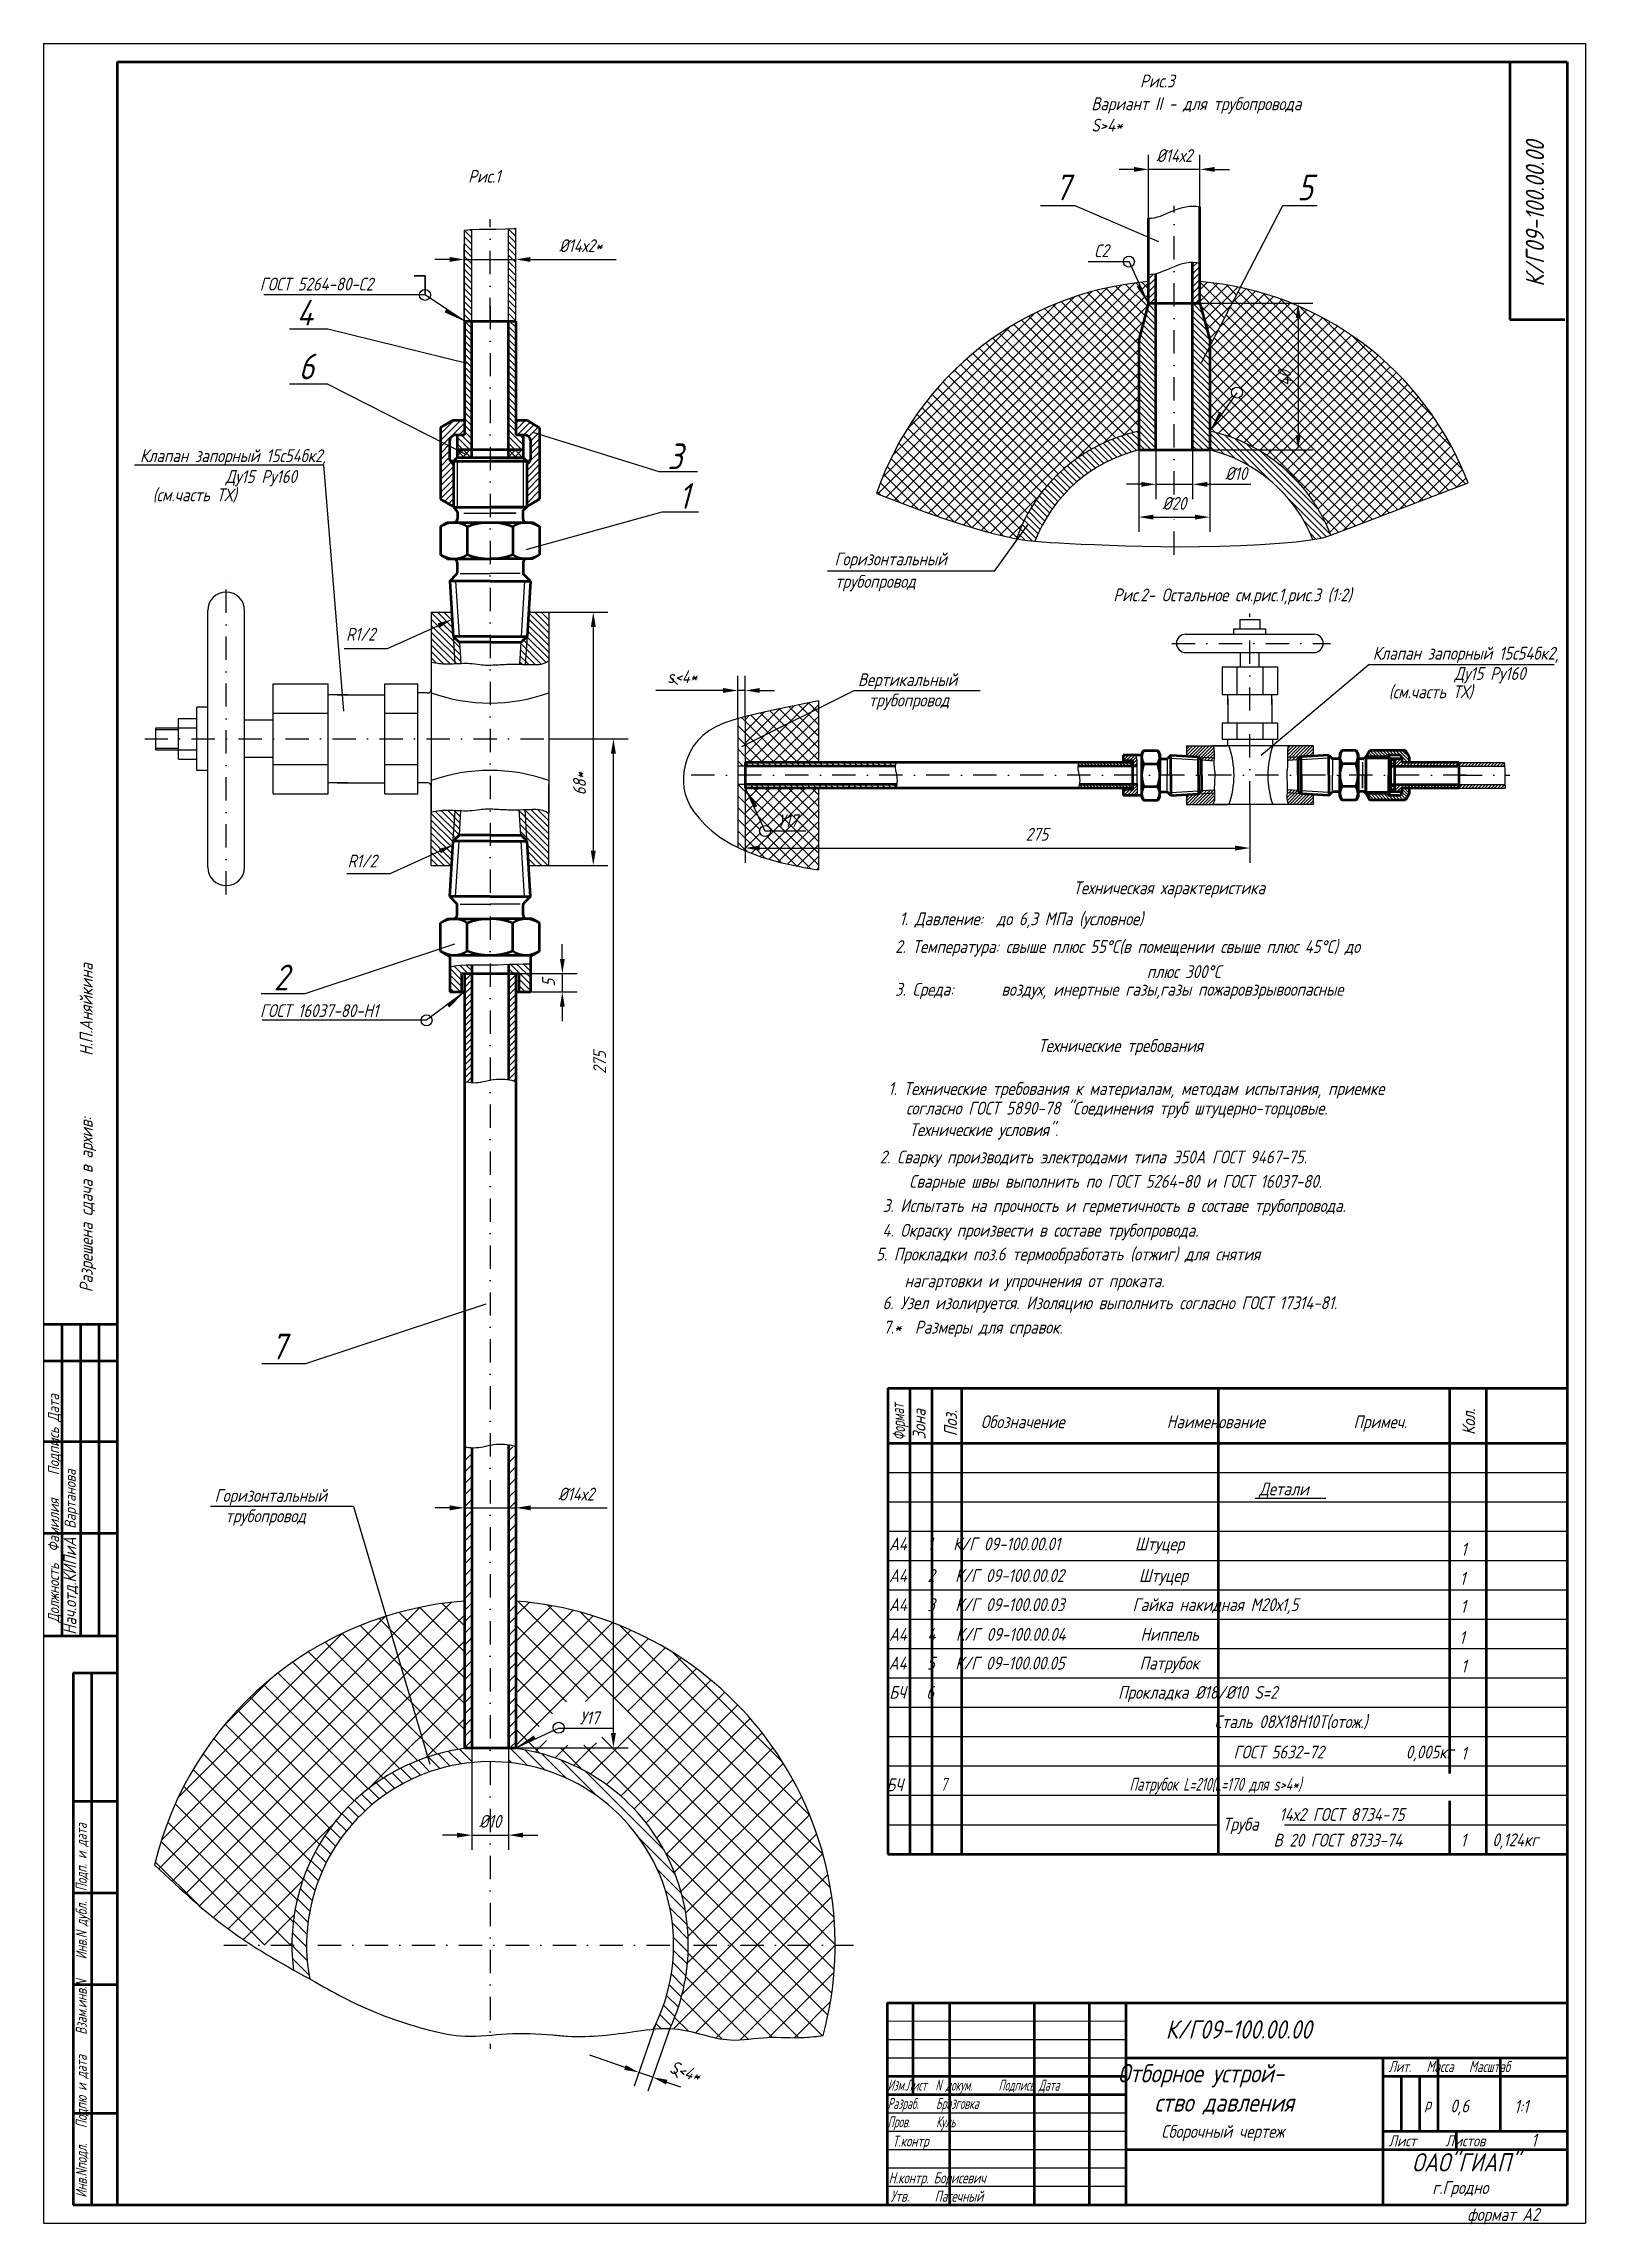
# Model space of a CAD drawing. Header units: millimetres. Extents: x 0 to 6596, y 0 to 3335.
# Drawn here: x 312 to 732, y 309 to 903 of the extents above; entities that cross this region are included whole.
import ezdxf
from ezdxf.enums import TextEntityAlignment as Align

# ---------------------------------------------------------------- set-up
doc = ezdxf.new("R2010")
doc.units = ezdxf.units.MM
doc.header["$LTSCALE"] = 0.5
doc.header["$MEASUREMENT"] = 0
doc.linetypes.add('DASHDOT', pattern=[25.4, 12.7, -6.35, 0, -6.35])
doc.styles.get("Standard").update_dxf_attribs({"font": 'romand.shx', "width": 0.8, "oblique": 15, "height": 3.5})
doc.dimstyles.get("Standard").update_dxf_attribs({"dimscale": 0, "dimtxt": 3.5, "dimasz": 4, "dimexe": 4, "dimexo": 0, "dimgap": 2, "dimtad": 1, "dimrnd": 0.0035, "dimtxsty": 'Standard', "dimcen": 0.09, "dimclrd": 5, "dimazin": 2, "dimtfac": 1, "dimtix": 1, "dimtmove": 0, "dimatfit": 0, "dimfxl": 0, "dimtolj": 1, "dimtzin": 0, "dimarcsym": 0})
pattern_1 = [(45, (173.1764, 198.6168), (-0.8838835, 0.8838835), [])]
pattern_2 = [(135, (173.1764, 198.6168), (-0.8838835, -0.8838835), [])]
pattern_3 = [(315, (382.59133, 833.98467), (0.4419417, 0.4419417), [])]
pattern_4 = [(45, (382.59133, 833.98467), (-0.4419417, 0.4419417), [])]

msp = doc.modelspace()

# ---------------------------------------------------------------- texts
at = {"linetype": 'Continuous', "lineweight": 25, "oblique": 15}
for s, width, p in [('Рис.3', 0.8, (610.303, 891.415)), ('Рис.1', 0.8, (427.267, 865.428)), ('ГОСТ 5264-80-С2', 0.8, (370.498, 836.056)), ('Рис.2- Остальное см.рис.1,рис.3 (1:2)', 0.8, (603.028, 751.352)), ('плюс 300%%DC', 0.8, (612.149, 648.67)), ('ГОСТ 16037-80-Н1', 0.8, (370.561, 638.05)), ('Детали', 0.8, (642.776, 507.7)), ('1', 0.8, (697.769, 491.267)), ('1', 0.8, (697.437, 483.301)), ('1', 0.8, (697.603, 475.668)), ('1', 0.8, (697.271, 467.205)), ('1', 0.8, (697.769, 459.406)), ('1', 0.8, (697.769, 435.676)), ('БЧ', 0.8, (541.2, 427.076)), ('7                                 Патрубок L=210(L=170 для s>4*)', 0.65, (555.962, 427.209)), ('14х2 ГОСТ 8734-75', 0.8, (648.239, 418.96)), ('Труба', 0.8, (632.84, 416.337)), ('В 20 ГОСТ 8733-74', 0.8, (646.665, 411.966)), ('1', 0.8, (697.621, 411.976)), ('0,124кг', 0.8, (706.272, 412.074)), ('0,6', 0.8, (694.817, 339.547)), ('1:1', 0.8, (712.245, 339.44)), ('1', 0.8, (716.867, 330.212))]:
    msp.add_text(s, height=3.5, dxfattribs=dict(at, width=width)).set_placement(p)
at = {"linetype": 'Continuous', "lineweight": 25, "oblique": 15, "width": 0.8}
for s, p in [('Разрешена сдача в архив:         Н.П.Аняйкина', (324.982, 563.043)), ('Кол.', (701.584, 524.162))]:
    msp.add_text(s, height=3.5, rotation=90, dxfattribs=at).set_placement(p)
at = {"lineweight": 25, "oblique": 15, "width": 0.8}
for s, p in [('Зона', (551.876, 522.934)), ('Поз.', (560.442, 523.83))]:
    msp.add_text(s, height=3.5, rotation=90, dxfattribs=at).set_placement(p)
at = {"linetype": 'Continuous', "lineweight": 25, "oblique": 15, "width": 0.619119}
msp.add_text('Нач.отд.КИПиА', height=3.5, rotation=90, dxfattribs=at).set_placement((320.522, 469.694), (320.522, 496.213), align=Align.FIT)
at = {"lineweight": 25, "attachment_point": 1}
for s, insert, char_height, width in [('Вариант II - для трубопровода S>4*', (597.031, 888.706), 3.5, 62.41972), ('С2', (597.835, 848.657), 3.5, 18.54145), ('Клапан запорный 15с54бк2,', (337.887, 792.798), 3.5, 52.85785), ('Ду15 Ру160', (361.196, 787.105), 3.5, 41.16479), ('(см.часть ТХ)', (341.314, 782.113), 3.5, 43.71847), ('Горизонтальный ', (527.075, 764.649), 3.5, 77.57516), ('трубопровод', (527.246, 758.535), 3.5, 77.57516), ('R1/2', (394.018, 744.136), 3.5, 32.71899), ('Клапан запорный 15с54бк2,', (673.712, 738.954), 3.5, 52.85785), ('Вертикальный ', (533.472, 731.752), 3.5, 77.57516), ('Ду15 Ру160', (695.947, 733.428), 3.5, 41.16479), ('трубопровод', (536.392, 726.183), 3.5, 77.57516), ('(см.часть ТХ)', (678.065, 728.436), 3.5, 43.71847), ('У17', (511.786, 693.294), 3.5, 15.41418), ('R1/2', (394.438, 682.33), 3.5, 32.71899), ('Техническая характеристика', (592.141, 675.038), 3.5, 128.61017), ('1. Давление:  до 6,3 МПа (условное)', (544.774, 666.576), 3.5, 144.12614), ('2. Температура: свыше плюс 55%%DС(в помещении свыше плюс 45%%DС) до         ', (543.608, 659.007), 3.5, 168.02645), ('3. Среда:       воздух, инертные газы,газы пожаровзрывоопасные ', (543.541, 647.356), 3.5, 163.9038), ('Технические требования', (582.549, 632.018), 3.5, 102.79093), ('1. Технические требования к материалам, методам испытания, приемке ', (541.713, 620.311), 3.5, 177.18949), (' согласно ГОСТ 5890-78 "Соединения труб штуцерно-торцовые.', (544.715, 614.977), 3.5, 228.40832), ('Технические условия".', (547.462, 609.115), 3.5, 203.95249), (' 2. Сварку производить электродами типа Э50А ГОСТ 9467-75.', (537.547, 601.662), 3.5, 193.00742), ('Сварные швы выполнить по ГОСТ 5264-80 и ГОСТ 16037-80.', (547.423, 595.026), 3.5, 152.75033), ('3. Испытать на прочность и герметичность в составе трубопровода.', (540.219, 588.415), 3.5, 200.57301), ('4. Окраску произвести в составе трубопровода.', (540.099, 581.686), 3.5, 159.03839), (' 5. Прокладки поз.6 термообработать (отжиг) для снятия ', (536.543, 575.2), 3.5, 184.88607), ('  нагартовки и упрочнения от проката.', (542.441, 567.927), 3.5, 179.24461), ('6. Узел изолируется. Изоляцию выполнить согласно ГОСТ 17314-81.', (540.153, 561.925), 3.5, 171.99354), ('7.*  Размеры для справок.', (540.358, 555.278), 3.5, 182.18989), (' Обозначение               Наименование             Примеч.', (565.075, 529.508), 3.5, 160.85086), ('Горизонтальный ', (358.211, 509.43), 3.5, 77.57516), ('трубопровод', (361.132, 503.86), 3.5, 77.57516), ('А4   1   К/Г 09-100.00.01           Штуцер              ', (541.977, 496.21), 3.5, 191.90703), ('А4   2   К/Г 09-100.00.02           Штуцер               ', (541.977, 487.59), 3.5, 191.90703), ('А4   3   К/Г 09-100.00.03          Гайка накидная М20х1,5 ', (541.977, 479.658), 3.5, 191.90703), ('А4   4   К/Г 09-100.00.04           Ниппель              ', (541.977, 471.554), 3.5, 191.90703), ('А4   5   К/Г 09-100.00.05           Патрубок             ', (541.879, 463.725), 3.5, 191.90703), ('БЧ   6                           Прокладка %%C18/%%C10 S=2       ', (541.971, 455.755), 3.5, 191.90703), ('У17', (457.676, 448.799), 3.5, 15.41418), ('  Сталь 08Х18Н10Т(отож.)', (626.886, 447.759), 3.5, 101.77906), ('    ГОСТ 5632-72            0,005кг', (628.344, 439.489), 3.5, 101.77906), ('{\\W0.7; Лит.   Масса   Масштаб}', (676.624, 353.53), 3, 63.06063), ('{\\W0.6; Изм.Лист  N докум.      Подпись Дата\\P Разраб.    Бразговка\\P Пров.      Куль}', (540.348, 348.471), 3, 75.9719), ('р', (687.866, 343.317), 3, 4.73548), ('{\\W0.7;Т.контр}', (542.861, 333.212), 3, 65.76479), (' Сборочный чертеж', (614.236, 336.108), 3.5, 67.35554), ('{\\W0.8;Лист     Листов}', (678.034, 333.284), 3, 49.47069), ('{\\W0.7; Н.контр. Борисевич}', (540.412, 323.2), 3, 40.54602), ('{\\W0.7;Утв.     Пасечный}', (542.348, 318.21), 3, 39.22165), ('г.Гродно', (689.923, 320.795), 3.5, 35.06273), ('формат А2', (699.449, 313.463), 3.5, 32.74536)]:
    msp.add_mtext(s, dxfattribs=dict(at, insert=insert, char_height=char_height, width=width))
at = {"lineweight": 35, "insert": (715.388, 837.088), "char_height": 5, "width": 116.21881, "attachment_point": 1, "rotation": 90}
msp.add_mtext('К/Г09-100.00.00 ', dxfattribs=at)
at = {"lineweight": 35, "char_height": 7, "width": 25.82314, "attachment_point": 1}
for s, insert in [('7', (587.131, 867.651)), ('5', (653.127, 867.651)), ('4', (380.546, 833.505)), ('6', (381.096, 818.868)), ('3', (481.518, 794.362)), ('1', (484.637, 783.562)), ('2', (374.353, 652.345)), ('7', (373.575, 551.754))]:
    msp.add_mtext(s, dxfattribs=dict(at, insert=insert))
at = {"lineweight": 25, "char_height": 3.5, "attachment_point": 5}
for s, insert in [('\\A1;%%C10', (636.481, 786.175)), ('\\A1;%%C20', (619.638, 778.054))]:
    msp.add_mtext(s, dxfattribs=dict(at, insert=insert))
at = {"lineweight": 25, "attachment_point": 1}
for s, insert, char_height, width, rotation in [('Должность  Фамилия    Подпись Дата', (312.824, 473.018), 3, 85.21344, 90), ('{\\W0.6;Формат}', (542.983, 522.53), 3.5, 24.12008, 93.205799), ('Вартанова', (317.368, 498.581), 3, 62.23826, 90), ('{\\W0.7; Инв.Nподл.   Подпю и дата    Взам.инв.N    Инв.N дубл.  Подп. и дата}', (320.387, 314.887), 3, 144.28866, 90)]:
    msp.add_mtext(s, dxfattribs=dict(at, insert=insert, char_height=char_height, width=width, rotation=rotation))
at = {"lineweight": 30, "char_height": 5, "attachment_point": 1}
for s, insert, width in [('К/Г09-100.00.00 ', (617.29, 364.625), 87.33969), ('   Отборное устрой-  ', (596.282, 352.699), 87.33969), ('ство давления  ', (614.237, 344.736), 87.33969), ('ОАО"ГИАП"', (684.395, 328.418), 36.17103)]:
    msp.add_mtext(s, dxfattribs=dict(at, insert=insert, width=width))
at = {"lineweight": 25, "insert": (486.41, 350.722), "char_height": 3.5, "attachment_point": 5, "rotation": 340.677967}
msp.add_mtext('S<4*', dxfattribs=at)

# ---------------------------------------------------------------- blocks, each defined once
blk = doc.blocks.new('*X365')
at = {"color": 0}
for p, q in [((599.41, 872.86), (600.06, 873.51)), ((599.41, 869.72), (601.41, 871.72)), ((599.41, 866.58), (601.41, 868.58)), ((611.41, 872.29), (612.63, 873.51)), ((611.41, 869.15), (613.41, 871.15)), ((611.41, 866.01), (613.41, 868.01)), ((599.41, 863.43), (601.41, 865.43)), ((599.41, 860.29), (601.41, 862.29)), ((611.41, 862.86), (613.41, 864.86)), ((599.41, 857.15), (601.41, 859.15)), ((599.41, 854.01), (601.41, 856.01)), ((611.41, 859.72), (613.41, 861.72)), ((611.41, 856.58), (613.41, 858.58)), ((599.41, 850.86), (601.41, 852.86)), ((611.41, 853.43), (613.41, 855.43)), ((611.41, 850.29), (613.41, 852.29)), ((599.41, 847.72), (601.41, 849.72)), ((601.06, 846.22), (601.41, 846.58)), ((611.41, 847.15), (613.41, 849.15))]:
    blk.add_line(p, q, dxfattribs=at)
blk = doc.blocks.new('*D372')
at = {"color": 0, "lineweight": -2}
for p, q in [((426.26, 520.99), (426.26, 500.29)), ((440.26, 521.03), (440.26, 500.29))]:
    blk.add_line(p, q, dxfattribs=at)
at = {"color": 5, "lineweight": -2}
for p, q in [((422.26, 504.29), (418.26, 504.29)), ((426.26, 504.29), (440.26, 504.29)), ((444.26, 504.29), (465.15, 504.29))]:
    blk.add_line(p, q, dxfattribs=at)
at = {"color": 5, "lineweight": 25}
for points in [[(422.26, 504.96), (422.26, 503.62), (426.26, 504.29)], [(444.26, 504.96), (444.26, 503.62), (440.26, 504.29)]]:
    blk.add_solid(points, dxfattribs=at)
at = {"layer": 'Defpoints', "color": 0, "lineweight": 25}
for p in [(426.26, 520.99), (440.26, 521.03), (440.26, 504.29)]:
    blk.add_point(p, dxfattribs=at)
at = {"color": 0, "lineweight": 25, "insert": (456.7, 508.04), "char_height": 3.5, "attachment_point": 5}
blk.add_mtext('\\A1;%%C14х2', dxfattribs=at)
blk = doc.blocks.new('*D396')
at = {"color": 0, "lineweight": -2}
for p, q in [((428.26, 438.9), (428.26, 411.1)), ((438.26, 438.89), (438.26, 411.1))]:
    blk.add_line(p, q, dxfattribs=at)
at = {"color": 5, "lineweight": -2}
for p, q in [((424.26, 415.1), (420.26, 415.1)), ((428.26, 415.1), (438.26, 415.1)), ((442.26, 415.1), (446.26, 415.1))]:
    blk.add_line(p, q, dxfattribs=at)
at = {"color": 5, "lineweight": 25}
for points in [[(424.26, 415.77), (424.26, 414.43), (428.26, 415.1)], [(442.26, 415.77), (442.26, 414.43), (438.26, 415.1)]]:
    blk.add_solid(points, dxfattribs=at)
at = {"layer": 'Defpoints', "color": 0, "lineweight": 25}
for p in [(428.26, 438.9), (438.26, 438.89), (438.26, 415.1)]:
    blk.add_point(p, dxfattribs=at)
at = {"color": 0, "lineweight": 25, "insert": (433.26, 418.85), "char_height": 3.5, "attachment_point": 5}
blk.add_mtext('\\A1;%%C10', dxfattribs=at)
blk = doc.blocks.new('*D371')
at = {"color": 5, "lineweight": -2}
for p, q in [((608.64, 869.08), (604.64, 869.08)), ((626.64, 869.08), (612.64, 869.08)), ((630.64, 869.08), (634.64, 869.08))]:
    blk.add_line(p, q, dxfattribs=at)
at = {"color": 0, "lineweight": -2}
for p, q in [((612.64, 851.96), (612.64, 873.08)), ((626.64, 855.03), (626.64, 873.08))]:
    blk.add_line(p, q, dxfattribs=at)
at = {"color": 5, "lineweight": 25}
for points in [[(608.64, 869.74), (608.64, 868.41), (612.64, 869.08)], [(630.64, 869.74), (630.64, 868.41), (626.64, 869.08)]]:
    blk.add_solid(points, dxfattribs=at)
at = {"layer": 'Defpoints', "color": 0, "lineweight": 25}
for p in [(612.64, 869.08), (612.64, 851.96), (626.64, 855.03)]:
    blk.add_point(p, dxfattribs=at)
at = {"color": 0, "lineweight": 25, "insert": (619.64, 872.83), "char_height": 3.5, "attachment_point": 5}
blk.add_mtext('\\A1;%%C14х2', dxfattribs=at)
blk = doc.blocks.new('*D397')
at = {"color": 5, "linetype": 'Continuous', "lineweight": -2}
for p, q in [((452.93, 653.91), (452.93, 657.91)), ((452.93, 649.91), (452.93, 644.91)), ((452.93, 640.91), (452.93, 636.91))]:
    blk.add_line(p, q, dxfattribs=at)
at = {"color": 0, "linetype": 'Continuous', "lineweight": -2}
for p, q in [((441.06, 649.91), (456.93, 649.91)), ((441.06, 644.91), (456.93, 644.91))]:
    blk.add_line(p, q, dxfattribs=at)
at = {"color": 5, "linetype": 'Continuous', "lineweight": 25}
for points in [[(452.27, 653.91), (453.6, 653.91), (452.93, 649.91)], [(452.27, 640.91), (453.6, 640.91), (452.93, 644.91)]]:
    blk.add_solid(points, dxfattribs=at)
at = {"layer": 'Defpoints', "color": 0, "linetype": 'Continuous', "lineweight": 25}
for p in [(441.06, 649.91), (441.06, 644.91), (452.93, 644.91)]:
    blk.add_point(p, dxfattribs=at)
at = {"color": 0, "linetype": 'Continuous', "lineweight": 25, "insert": (449.18, 647.41), "char_height": 3.5, "attachment_point": 5, "rotation": 90}
blk.add_mtext('\\A1;5', dxfattribs=at)
blk = doc.blocks.new('*D398')
at = {"color": 0, "linetype": 'Continuous', "lineweight": -2}
for p, q in [((449.24, 713.87), (470.84, 713.87)), ((440.26, 438.9), (470.84, 438.9))]:
    blk.add_line(p, q, dxfattribs=at)
at = {"color": 5, "linetype": 'Continuous', "lineweight": -2}
blk.add_line((466.84, 442.9), (466.84, 709.87), dxfattribs=at)
at = {"color": 5, "linetype": 'Continuous', "lineweight": 25}
for points in [[(466.17, 709.87), (467.51, 709.87), (466.84, 713.87)], [(466.17, 442.9), (467.51, 442.9), (466.84, 438.9)]]:
    blk.add_solid(points, dxfattribs=at)
at = {"layer": 'Defpoints', "color": 0, "linetype": 'Continuous', "lineweight": 25}
for p in [(449.24, 713.87), (466.84, 713.87), (440.26, 438.9)]:
    blk.add_point(p, dxfattribs=at)
at = {"color": 0, "linetype": 'Continuous', "lineweight": 25, "insert": (463.09, 625.66), "char_height": 3.5, "attachment_point": 5, "rotation": 90}
blk.add_mtext('\\A1;275', dxfattribs=at)
blk = doc.blocks.new('*D399')
at = {"color": 0, "linetype": 'Continuous', "lineweight": -2}
for p, q in [((626.63, 832.58), (657.39, 832.58)), ((629.31, 792.61), (657.39, 792.61))]:
    blk.add_line(p, q, dxfattribs=at)
at = {"color": 5, "linetype": 'Continuous', "lineweight": -2}
blk.add_line((653.39, 828.58), (653.39, 796.61), dxfattribs=at)
at = {"color": 5, "linetype": 'Continuous', "lineweight": 25}
for points in [[(652.72, 828.58), (654.05, 828.58), (653.39, 832.58)], [(652.72, 796.61), (654.05, 796.61), (653.39, 792.61)]]:
    blk.add_solid(points, dxfattribs=at)
at = {"layer": 'Defpoints', "color": 0, "linetype": 'Continuous', "lineweight": 25}
for p in [(626.63, 832.58), (629.31, 792.61), (653.39, 792.61)]:
    blk.add_point(p, dxfattribs=at)
at = {"color": 0, "linetype": 'Continuous', "lineweight": 25, "insert": (649.64, 812.16), "char_height": 3.5, "attachment_point": 5, "rotation": 90}
blk.add_mtext('\\A1;40', dxfattribs=at)
blk = doc.blocks.new('*D400')
at = {"color": 5, "linetype": 'Continuous', "lineweight": -2}
for p, q in [((422.23, 844.52), (418.23, 844.52)), ((426.23, 844.52), (440.23, 844.52)), ((444.23, 844.52), (467.61, 844.52))]:
    blk.add_line(p, q, dxfattribs=at)
at = {"color": 0, "linetype": 'Continuous', "lineweight": -2}
for p, q in [((426.23, 827.7), (426.23, 848.52)), ((440.23, 827.7), (440.23, 848.52))]:
    blk.add_line(p, q, dxfattribs=at)
at = {"color": 5, "linetype": 'Continuous', "lineweight": 25}
for points in [[(422.23, 845.19), (422.23, 843.86), (426.23, 844.52)], [(444.23, 845.19), (444.23, 843.86), (440.23, 844.52)]]:
    blk.add_solid(points, dxfattribs=at)
at = {"layer": 'Defpoints', "color": 0, "linetype": 'Continuous', "lineweight": 25}
for p in [(440.23, 844.52), (426.23, 827.7), (440.23, 827.7)]:
    blk.add_point(p, dxfattribs=at)
at = {"color": 0, "linetype": 'Continuous', "lineweight": 25, "insert": (457.92, 848.27), "char_height": 3.5, "attachment_point": 5}
blk.add_mtext('\\A1;%%C14х2*', dxfattribs=at)
blk = doc.blocks.new('*D401')
at = {"color": 0, "linetype": 'Continuous', "lineweight": -2}
for p, q in [((500.73, 719.37), (500.73, 731.06)), ((502.73, 719.94), (502.73, 731.06))]:
    blk.add_line(p, q, dxfattribs=at)
at = {"color": 5, "linetype": 'Continuous', "lineweight": -2}
for p, q in [((496.73, 727.06), (478.42, 727.06)), ((502.73, 727.06), (500.73, 727.06)), ((506.73, 727.06), (510.73, 727.06))]:
    blk.add_line(p, q, dxfattribs=at)
at = {"color": 5, "linetype": 'Continuous', "lineweight": 25}
for points in [[(496.73, 727.72), (496.73, 726.39), (500.73, 727.06)], [(506.73, 727.72), (506.73, 726.39), (502.73, 727.06)]]:
    blk.add_solid(points, dxfattribs=at)
at = {"layer": 'Defpoints', "color": 0, "linetype": 'Continuous', "lineweight": 25}
for p in [(502.73, 727.06), (500.73, 719.37), (502.73, 719.94)]:
    blk.add_point(p, dxfattribs=at)
at = {"color": 0, "linetype": 'Continuous', "lineweight": 25, "insert": (485.58, 730.81), "char_height": 3.5, "attachment_point": 5}
blk.add_mtext('\\A1;s<4*', dxfattribs=at)
blk = doc.blocks.new('*D402')
at = {"color": 0, "linetype": 'Continuous', "lineweight": -2}
for p, q in [((502.73, 700.44), (502.73, 680.11)), ((640.22, 695.96), (640.22, 680.11))]:
    blk.add_line(p, q, dxfattribs=at)
at = {"color": 5, "linetype": 'Continuous', "lineweight": -2}
blk.add_line((506.73, 684.11), (636.22, 684.11), dxfattribs=at)
at = {"color": 5, "linetype": 'Continuous', "lineweight": 25}
for points in [[(506.73, 684.78), (506.73, 683.44), (502.73, 684.11)], [(636.22, 684.78), (636.22, 683.44), (640.22, 684.11)]]:
    blk.add_solid(points, dxfattribs=at)
at = {"layer": 'Defpoints', "color": 0, "linetype": 'Continuous', "lineweight": 25}
for p in [(502.73, 700.44), (640.22, 695.96), (640.22, 684.11)]:
    blk.add_point(p, dxfattribs=at)
at = {"color": 0, "linetype": 'Continuous', "lineweight": 25, "insert": (582.23, 687.86), "char_height": 3.5, "attachment_point": 5}
blk.add_mtext('\\A1;275', dxfattribs=at)
blk = doc.blocks.new('*D404')
at = {"color": 0, "linetype": 'Continuous', "lineweight": -2}
for p, q in [((449.23, 748.38), (465.37, 748.38)), ((449.23, 679.38), (465.37, 679.38))]:
    blk.add_line(p, q, dxfattribs=at)
at = {"color": 5, "linetype": 'Continuous', "lineweight": -2}
blk.add_line((461.37, 744.38), (461.37, 683.38), dxfattribs=at)
at = {"color": 5, "linetype": 'Continuous', "lineweight": 25}
for points in [[(460.7, 744.38), (462.04, 744.38), (461.37, 748.38)], [(460.7, 683.38), (462.04, 683.38), (461.37, 679.38)]]:
    blk.add_solid(points, dxfattribs=at)
at = {"layer": 'Defpoints', "color": 0, "linetype": 'Continuous', "lineweight": 25}
for p in [(449.23, 748.38), (449.23, 679.38), (461.37, 679.38)]:
    blk.add_point(p, dxfattribs=at)
at = {"color": 0, "linetype": 'Continuous', "lineweight": 25, "insert": (457.62, 701.63), "char_height": 3.5, "attachment_point": 5, "rotation": 90}
blk.add_mtext('\\A1;68*', dxfattribs=at)

# ---------------------------------------------------------------- dimensions: what is measured, and where the dimension line sits
at = {"lineweight": 25}
dim = msp.add_linear_dim(base=(612.639, 869.077), p1=(626.639, 855.028), p2=(612.639, 851.964), angle=180, text='%%C14х2', dimstyle='Standard', override={"dimscale": 1}, dxfattribs=at)
dim.commit()
dim.dimension.update_dxf_attribs({"geometry": '*D371', "text_midpoint": (619.639, 872.827)})
at = {"linetype": 'Continuous', "lineweight": 25}
for base, p1, p2, text, picture, middle in [((440.233, 844.523), (426.233, 827.704), (440.233, 827.704), '%%C<>х2*', '*D400', (457.924, 844.523)), ((502.733, 727.055), (500.733, 719.374), (502.733, 719.942), 's<4*', '*D401', (485.576, 727.055)), ((640.218, 684.109), (502.734, 700.443), (640.218, 695.956), '275', '*D402', (582.227, 684.109))]:
    dim = msp.add_linear_dim(base=base, p1=p1, p2=p2, text=text, dimstyle='Standard', override={"dimscale": 1}, dxfattribs=at)
    dim.commit()
    dim.dimension.update_dxf_attribs({"geometry": picture, "text_midpoint": middle, "dimtype": 160})
for base, p1, p2, text, picture, middle in [((653.386, 792.605), (626.634, 832.575), (629.314, 792.605), '40', '*D399', (653.386, 812.156)), ((461.369, 679.379), (449.233, 748.379), (449.233, 679.379), '68*', '*D404', (461.369, 701.626)), ((466.841, 713.87), (440.256, 438.902), (449.239, 713.87), '275', '*D398', (466.841, 625.658)), ((452.933, 644.911), (441.056, 649.911), (441.056, 644.911), '5', '*D397', (452.933, 647.411))]:
    dim = msp.add_linear_dim(base=base, p1=p1, p2=p2, angle=90, text=text, dimstyle='Standard', override={"dimscale": 1}, dxfattribs=at)
    dim.commit()
    dim.dimension.update_dxf_attribs({"geometry": picture, "text_midpoint": middle, "dimtype": 160})
at = {"lineweight": 25}
dim = msp.add_linear_dim(base=(440.256, 504.291), p1=(426.256, 520.988), p2=(440.256, 521.034), text='%%C14х2', dimstyle='Standard', override={"dimscale": 1}, dxfattribs=at)
dim.commit()
dim.dimension.update_dxf_attribs({"geometry": '*D372', "text_midpoint": (456.702, 504.291), "dimtype": 160})
dim = msp.add_linear_dim(base=(438.256, 415.1), p1=(428.256, 438.901), p2=(438.256, 438.887), text='%%C10', dimstyle='Standard', override={"dimscale": 1}, dxfattribs=at)
dim.commit()
dim.dimension.update_dxf_attribs({"geometry": '*D396', "text_midpoint": (433.256, 418.85)})

# ---------------------------------------------------------------- hatches: boundary and pattern name
at = {"linetype": 'Continuous', "lineweight": 25}
h = msp.add_hatch(dxfattribs=at)
h.set_pattern_fill('ANSI31', color=256, scale=10, angle=90, style=0)
h.set_pattern_definition(pattern_2)
h.paths.add_polyline_path([(428.233, 852.698), (428.06, 852.692), (426.233, 852.528), (426.233, 827.704), (428.233, 827.704)])
h.paths.add_polyline_path([(440.233, 853.008), (439.842, 852.966), (438.233, 852.879), (438.233, 827.704), (440.233, 827.704)])
h = msp.add_hatch(dxfattribs=at)
h.set_pattern_fill('ANSI37', color=256, scale=18, style=0)
h.set_pattern_definition([(45, (173.1764, 198.6168), (-1.59099, 1.59099), []), (135, (173.1764, 198.6168), (-1.59099, -1.59099), [])])
h.paths.add_polyline_path([(637.627, 836.861), (629.314, 820.811), (629.314, 797.735, -0.0002195), (629.353, 797.726), (635.898, 807.008, -0.2515864), (635.227, 808.259, -1), (638.227, 808.259, -0.5979719), (635.898, 807.008), (629.353, 797.726, -0.2531964), (662.301, 769.381), (699.675, 783.637, 0.2539575)])
h.paths.add_polyline_path([(609.962, 822.575), (612.606, 832.443), (612.531, 832.575), (612.566, 832.575), (609.957, 838.224, 0.2899648), (538.556, 780.76), (545.436, 778.101), (551.421, 775.875), (556.599, 774.037), (561.06, 772.541), (564.892, 771.342), (568.184, 770.394), (571.026, 769.652), (573.506, 769.069), (575.713, 768.606), (576.621, 768.442, -0.259315), (609.962, 797.736)])
h.paths.add_polyline_path([(647.011, 808.813), (647.011, 815.499), (652.261, 815.499), (652.261, 808.813)], flags=24)
h = msp.add_hatch(dxfattribs=at)
h.set_pattern_fill('ANSI37', color=256, scale=18, angle=90, style=0)
h.set_pattern_definition([(135, (172.6755, 223.2263), (-1.59099, -1.59099), []), (225, (172.6755, 223.2263), (1.59099, -1.59099), [])])
h.paths.add_polyline_path([(637.627, 836.861, 0.0324615), (626.634, 838.486), (626.634, 832.575), (629.314, 822.575), (629.314, 820.811)])
h.paths.add_polyline_path([(612.614, 832.472), (612.634, 832.55), (612.634, 838.486, 0.0078507), (609.957, 838.224)])
h = msp.add_hatch(dxfattribs=at)
h.set_pattern_fill('ANSI31', color=256, scale=10, angle=90, style=0)
h.set_pattern_definition([(135, (172.6755, 222.1464), (-0.8838835, -0.8838835), [])])
h.paths.add_polyline_path([(624.634, 792.605), (629.314, 792.605), (629.314, 792.625), (629.314, 822.575), (626.634, 832.575), (624.634, 832.575)])
h.paths.add_polyline_path([(609.962, 792.605), (614.634, 792.605), (614.634, 792.625), (614.634, 832.575), (612.641, 832.575), (612.614, 832.472), (612.721, 832.241), (612.606, 832.443), (609.962, 822.575)])
h = msp.add_hatch(dxfattribs=at)
h.set_pattern_fill('ANSI31', color=256, scale=10, angle=90, style=0)
h.set_pattern_definition(pattern_2)
h.paths.add_polyline_path([(428.233, 827.704), (426.233, 827.704), (426.233, 827.676), (426.239, 827.672), (426.233, 827.676), (426.233, 796.704), (424.256, 796.704), (424.256, 792.704), (428.233, 792.704)])
h.paths.add_polyline_path([(440.233, 827.704), (438.233, 827.704), (438.233, 792.704), (442.256, 792.704), (442.256, 796.704), (440.233, 796.704)])
h = msp.add_hatch(dxfattribs=at)
h.set_pattern_fill('ANSI31', color=256, scale=10, style=0)
h.set_pattern_definition(pattern_1)
h.paths.add_polyline_path([(446.733, 798.677), (443.222, 800.704), (440.233, 800.704), (440.233, 796.704), (442.679, 796.704, -0.4142136), (444.279, 795.104), (444.279, 790.072, -0.1989124), (443.986, 789.365), (443.256, 788.635), (443.256, 777.167), (446.733, 779.175)])
h.paths.add_polyline_path([(422.526, 789.365, -0.1989124), (422.233, 790.072), (422.233, 793.647), (419.733, 794.92), (419.733, 779.175), (423.256, 777.141), (423.256, 788.635)])
h.paths.add_polyline_path([(426.233, 800.704), (423.233, 800.704), (419.733, 798.683), (419.733, 794.92), (422.233, 793.647), (422.233, 795.104, -0.4142136), (423.833, 796.704), (426.233, 796.704)])
h = msp.add_hatch(dxfattribs=at)
h.set_pattern_fill('ANSI31', color=256, scale=10, angle=90, style=0)
h.set_pattern_definition([(135, (172.6755, 223.2263), (-0.8838835, -0.8838835), [])])
h.paths.add_polyline_path([(576.621, 768.442), (577.738, 768.24), (579.669, 767.954), (581.596, 767.732), (581.687, 767.724, -0.2455043), (609.962, 792.605), (609.962, 792.625), (609.962, 797.736, 0.259315)])
h.paths.add_polyline_path([(629.314, 797.735), (629.314, 792.603, -0.2421778), (657.398, 768.192), (660.075, 768.694), (662.301, 769.381, 0.2534299)])
h = msp.add_hatch(dxfattribs=at)
h.set_pattern_fill('ANSI37', color=256, scale=10, angle=90, style=0)
h.set_pattern_definition([(135, (173.1764, 198.6168), (-0.8838835, -0.8838835), []), (225, (173.1764, 198.6168), (0.8838835, -0.8838835), [])])
h.paths.add_polyline_path([(428.233, 792.704), (424.256, 792.704), (424.256, 790.586), (428.233, 790.586)])
h.paths.add_polyline_path([(442.256, 792.704), (438.233, 792.704), (438.233, 790.586), (442.256, 790.586)])
h = msp.add_hatch(dxfattribs=at)
h.set_pattern_fill('ANSI31', color=256, scale=10, angle=90, style=0)
h.set_pattern_definition(pattern_2)
h.paths.add_polyline_path([(449.233, 748.379), (443.733, 748.379), (443.32, 741.776), (442.843, 734.141, 0.0133741), (446.222, 734.096, 0.103314), (447.904, 734.47, 0.018147), (449.233, 735.131)])
h.paths.add_polyline_path([(443.32, 741.776), (441.707, 740.176), (441.617, 740.176), (441.244, 734.209, -0.0051516), (442.147, 734.172, 0.0027554), (442.843, 734.141)])
h.paths.add_polyline_path([(424.894, 740.176), (424.805, 740.176), (423.191, 741.776), (423.654, 734.372, 0.0050741), (425.253, 734.439)])
h.paths.add_polyline_path([(423.191, 741.776), (422.779, 748.379), (417.233, 748.379), (417.233, 734.752, 0.0101578), (419.472, 734.433, 0.0300365), (421.085, 734.334, 0.0081473), (423.654, 734.372)])
h = msp.add_hatch(dxfattribs=at)
h.set_pattern_fill('ANSI31', color=256, scale=18, angle=90, style=0)
h.set_pattern_definition([(135, (173.1764, 198.6168), (-1.59099, -1.59099), [])])
h.paths.add_polyline_path([(502.733, 719.942), (500.733, 719.374), (500.733, 706.445), (502.733, 706.445)])
h.paths.add_polyline_path([(502.733, 701.445), (500.733, 701.445), (500.733, 684.288), (502.733, 683.33)])
h = msp.add_hatch(dxfattribs=at)
h.set_pattern_fill('ANSI37', color=256, scale=18, angle=90, style=0)
h.set_pattern_definition([(135, (173.1764, 198.6168), (-1.59099, -1.59099), []), (225, (173.1764, 198.6168), (1.59099, -1.59099), [])])
h.paths.add_polyline_path([(522.733, 722.176), (502.733, 712.162), (502.733, 707.455), (522.733, 707.455)])
h.paths.add_polyline_path([(522.733, 722.176), (522.733, 724.24), (516.497, 722.987), (511.161, 721.886), (506.632, 720.894), (502.819, 719.966), (502.733, 719.942), (502.733, 712.162)])
h.paths.add_polyline_path([(522.733, 700.445), (502.734, 700.445), (502.734, 700.443), (507.514, 690.093, -0.556969), (509.682, 688.75, -1), (506.682, 688.75, -0.2845471), (507.514, 690.093), (502.734, 700.443), (502.734, 685.728), (502.733, 685.728), (502.733, 683.33), (502.734, 683.33), (507.233, 681.658), (512.704, 680.1), (519.28, 678.692), (522.733, 678.151)])
h.paths.add_polyline_path([(510.911, 694.169), (520.399, 694.169), (520.399, 688.919), (510.911, 688.919)], flags=24)
h = msp.add_hatch(dxfattribs=at)
h.set_pattern_fill('ANSI31', color=256, scale=5, angle=-90, style=0)
h.set_pattern_definition(pattern_3)
h.paths.add_polyline_path([(593.521, 707.445, 0.0052677), (593.477, 707.251, 0.0402545), (593.372, 706.445), (608.238, 706.445), (608.238, 707.445)])
h.paths.add_polyline_path([(593.784, 701.445, -0.0266989), (593.638, 700.769, -0.0079438), (593.544, 700.445), (608.238, 700.445), (608.238, 701.445)])
h = msp.add_hatch(dxfattribs=at)
h.set_pattern_fill('ANSI31', color=256, scale=5, style=0)
h.set_pattern_definition(pattern_4)
h.paths.add_polyline_path([(609.563, 698.445), (609.551, 699.348), (609.525, 700.36), (609.493, 701.283), (609.487, 701.445), (608.238, 701.445), (608.238, 700.045), (605.738, 700.045), (605.738, 698.445)])
h.paths.add_polyline_path([(608.238, 707.845), (608.238, 706.445), (609.44, 706.445), (609.441, 706.487), (609.432, 707.17), (609.393, 707.85), (609.312, 708.529), (609.176, 709.209), (609.106, 709.445), (605.738, 709.445), (605.738, 707.845)])
h = msp.add_hatch(dxfattribs=at)
h.set_pattern_fill('ANSI31', color=256, scale=5, style=0)
h.set_pattern_definition(pattern_4)
h.paths.add_polyline_path([(630.474, 708.715, 0.0083455), (630.495, 710.03, 0.0300365), (630.445, 710.837, 0.0101578), (630.286, 711.956), (630.035, 711.956), (622.972, 711.956), (622.972, 709.183), (626.272, 708.977)])
h.paths.add_polyline_path([(630.441, 707.915, 0.005074), (630.474, 708.715), (626.272, 708.977), (627.072, 708.171), (627.072, 708.126)])
h.paths.add_polyline_path([(630.59, 699.183, 0.002508), (630.575, 699.499, -0.0055079), (630.556, 699.982), (627.072, 699.764), (627.072, 699.719), (626.272, 698.913)])
h.paths.add_polyline_path([(630.096, 695.956, 0.018147), (630.426, 696.621, 0.103314), (630.614, 697.462, 0.0136215), (630.59, 699.183), (625.882, 698.888), (622.972, 698.706), (622.972, 695.956)])
h = msp.add_hatch(dxfattribs=at)
h.set_pattern_fill('ANSI31', color=256, scale=5, style=0)
h.set_pattern_definition(pattern_4)
h.paths.add_polyline_path([(657.472, 695.956), (657.472, 698.706), (654.171, 698.913), (650.353, 699.151, 0.0133741), (650.331, 697.462, 0.103314), (650.518, 696.621, 0.018147), (650.849, 695.956)])
h.paths.add_polyline_path([(654.171, 698.913), (653.371, 699.719), (653.371, 699.764), (650.388, 699.951, -0.0051516), (650.369, 699.499, 0.0027554), (650.353, 699.151)])
h.paths.add_polyline_path([(653.371, 708.126), (653.371, 708.171), (654.171, 708.977), (650.469, 708.746, 0.0050741), (650.502, 707.946)])
h.paths.add_polyline_path([(654.171, 708.977), (657.472, 709.184), (657.472, 711.956), (650.659, 711.956, 0.0101578), (650.499, 710.837, 0.0300365), (650.45, 710.03, 0.0081473), (650.469, 708.746)])
h = msp.add_hatch(dxfattribs=at)
h.set_pattern_fill('ANSI31', color=256, scale=5, angle=-90, style=0)
h.set_pattern_definition(pattern_3)
h.paths.add_polyline_path([(682.621, 697.206), (683.635, 698.962), (683.635, 700.456), (681.635, 700.456), (681.635, 699.234, -0.4142136), (680.835, 698.434), (678.319, 698.434, -0.1989124), (677.965, 698.58), (677.6, 698.945), (671.867, 698.945), (672.87, 697.206)])
h.paths.add_polyline_path([(677.965, 709.31, -0.1989124), (678.319, 709.456), (680.107, 709.456), (680.743, 710.706), (672.87, 710.706), (671.853, 708.945), (677.6, 708.945)])
h.paths.add_polyline_path([(683.635, 707.456), (683.635, 708.956), (682.625, 710.706), (680.743, 710.706), (680.107, 709.456), (680.835, 709.456, -0.4142136), (681.635, 708.656), (681.635, 707.456)])
h = msp.add_hatch(dxfattribs=at)
h.set_pattern_fill('ANSI37', color=256, scale=5, style=0)
h.set_pattern_definition([(45, (382.59133, 833.98467), (-0.4419417, 0.4419417), []), (135, (382.59133, 833.98467), (-0.4419417, -0.4419417), [])])
h.paths.add_polyline_path([(679.635, 706.456), (679.635, 708.445), (678.576, 708.445), (678.576, 706.456)])
h.paths.add_polyline_path([(679.635, 699.445), (679.635, 701.456), (678.576, 701.456), (678.576, 699.445)])
h = msp.add_hatch(dxfattribs=at)
h.set_pattern_fill('ANSI31', color=256, scale=5, style=0)
h.set_pattern_definition(pattern_4)
h.paths.add_polyline_path([(697.135, 706.456), (697.135, 707.456), (697.121, 707.456), (697.119, 707.454), (697.121, 707.456), (681.635, 707.456), (681.635, 708.445), (679.635, 708.445), (679.635, 706.456)])
h.paths.add_polyline_path([(697.135, 700.456), (697.135, 701.456), (679.635, 701.456), (679.635, 699.445), (681.635, 699.445), (681.635, 700.456)])
h = msp.add_hatch(dxfattribs=at)
h.set_pattern_fill('ANSI31', color=256, scale=5, style=0)
h.set_pattern_definition(pattern_4)
h.paths.add_polyline_path([(709.632, 706.456), (709.629, 706.543), (709.547, 707.456), (697.135, 707.456), (697.135, 706.456)])
h.paths.add_polyline_path([(709.787, 700.456), (709.766, 700.652), (709.723, 701.456), (697.135, 701.456), (697.135, 700.456)])
h = msp.add_hatch(dxfattribs=at)
h.set_pattern_fill('ANSI31', color=256, scale=10, angle=90, style=0)
h.set_pattern_definition(pattern_2)
h.paths.add_polyline_path([(423.717, 694.383, 0.0083455), (421.085, 694.424, 0.0300365), (419.472, 694.325, 0.0101578), (417.233, 694.005), (417.233, 693.504), (417.233, 679.379), (422.779, 679.379), (423.191, 685.979)])
h.paths.add_polyline_path([(425.315, 694.315, 0.005074), (423.717, 694.383), (423.191, 685.979), (424.805, 687.579), (424.894, 687.579)])
h.paths.add_polyline_path([(442.781, 694.614, 0.002508), (442.147, 694.585, -0.0055079), (441.182, 694.546), (441.617, 687.579), (441.707, 687.579), (443.32, 685.979)])
h.paths.add_polyline_path([(449.233, 693.626, 0.018147), (447.904, 694.287, 0.103314), (446.222, 694.662, 0.0136215), (442.781, 694.614), (443.369, 685.198), (443.733, 679.379), (449.233, 679.379)])
h = msp.add_hatch(dxfattribs=at)
h.set_pattern_fill('ANSI31', color=256, scale=10, angle=90, style=0)
h.set_pattern_definition(pattern_2)
h.paths.add_polyline_path([(444.256, 652.561), (442.45, 652.535), (440.426, 652.484), (438.58, 652.42), (438.256, 652.408), (438.256, 649.911), (441.056, 649.911), (441.056, 644.911), (444.256, 644.911)])
h.paths.add_polyline_path([(425.456, 649.911), (428.256, 649.911), (428.256, 652.315), (428.173, 652.316), (426.806, 652.299), (425.446, 652.221), (424.088, 652.058), (422.728, 651.786), (422.256, 651.646), (422.256, 644.911), (425.456, 644.911)])
h = msp.add_hatch(dxfattribs=at)
h.set_pattern_fill('ANSI31', color=256, scale=10, style=0)
h.set_pattern_definition(pattern_1)
h.paths.add_polyline_path([(426.256, 620.476, 0.0052677), (426.644, 620.389, 0.0402545), (428.256, 620.178), (428.256, 649.911), (426.256, 649.911)])
h.paths.add_polyline_path([(438.256, 621.002, -0.0266989), (439.608, 620.71, -0.0079438), (440.256, 620.522), (440.256, 649.911), (438.256, 649.911)])

# ---------------------------------------------------------------- linework, layer by layer
for p, q in [((311.626, 903.347), (311.626, 309.347)), ((311.626, 903.347), (731.626, 903.347)), ((731.626, 903.347), (731.626, 309.347)), ((596.217, 843.925), (607.324, 843.925)), ((612.721, 832.241), (607.324, 843.925)), ((426.239, 827.672), (415.574, 834.877)), ((629.328, 797.691), (636.73, 808.187)), ((336.338, 788.54), (387.824, 788.54)), ((424.25, 789.586), (424.25, 777.02)), ((442.261, 789.586), (442.261, 777.02)), ((426.116, 775.345), (433.233, 775.345)), ((426.604, 775.345), (440.067, 775.345)), ((440.35, 775.345), (433.233, 775.345)), ((444.879, 772.845), (446.733, 771.775)), ((446.733, 771.775), (446.733, 764.977)), ((421.64, 762.924), (433.233, 762.924)), ((433.233, 762.924), (421.64, 762.924)), ((433.279, 762.924), (421.686, 762.924)), ((423.494, 762.924), (421.686, 762.924)), ((421.686, 762.924), (423.279, 762.924)), ((433.233, 762.924), (444.826, 762.924)), ((443.017, 762.924), (444.826, 762.924)), ((444.826, 762.924), (443.233, 762.924)), ((444.826, 762.924), (446.733, 764.025)), ((425.093, 758.924), (433.279, 758.924)), ((441.419, 758.924), (433.233, 758.924)), ((356.363, 678.893), (356.363, 748.863)), ((366.363, 678.893), (366.363, 748.863)), ((419.524, 744.867), (405.194, 738.377)), ((417.233, 748.379), (417.233, 694.005)), ((417.233, 748.379), (417.233, 693.504)), ((449.233, 748.379), (449.233, 693.626)), ((635.887, 743.891), (644.557, 743.891)), ((635.887, 742.391), (635.887, 743.891)), ((637.472, 746.391), (642.972, 746.391)), ((637.472, 746.391), (637.472, 743.891)), ((642.972, 746.391), (642.972, 743.891)), ((644.557, 742.391), (644.557, 743.891)), ((433.256, 740.176), (424.884, 740.176)), ((433.256, 740.176), (441.627, 740.176)), ((622.729, 742.391), (657.714, 742.391)), ((622.729, 737.391), (657.714, 737.391)), ((637.657, 733.502), (637.657, 737.391)), ((642.787, 733.502), (642.787, 737.391)), ((632.722, 733.502), (647.722, 733.502)), ((374.142, 698.878), (374.142, 728.878)), ((389.142, 698.878), (389.142, 728.878)), ((394.591, 725.878), (389.142, 725.878)), ((391.553, 725.878), (404.591, 725.878)), ((404.591, 698.878), (404.591, 728.878)), ((413.591, 698.878), (413.591, 728.878)), ((416.233, 726.379), (413.591, 726.379)), ((632.722, 726.002), (647.722, 726.002)), ((634.222, 723.277), (634.222, 726.002)), ((646.222, 723.277), (646.222, 726.002)), ((348.363, 708.378), (348.363, 719.378)), ((348.363, 719.378), (353.363, 719.378)), ((353.363, 705.208), (353.363, 722.548)), ((356.363, 722.548), (353.363, 722.548)), ((634.222, 724.796), (634.222, 718.277)), ((646.222, 724.796), (646.222, 718.277)), ((342.223, 710.878), (342.223, 716.878)), ((342.223, 716.878), (353.363, 716.878)), ((342.223, 716.378), (348.363, 716.378)), ((374.142, 719.008), (366.363, 719.008)), ((632.722, 718.277), (647.722, 718.277)), ((632.722, 713.777), (647.722, 713.777)), ((634.222, 712.456), (634.222, 713.777)), ((646.472, 712.456), (646.472, 713.777)), ((342.223, 711.378), (348.363, 711.378)), ((342.223, 710.878), (353.363, 710.878)), ((348.363, 708.378), (353.363, 708.378)), ((374.142, 708.748), (366.363, 708.748)), ((615.699, 709.753), (615.699, 703.956)), ((615.699, 703.956), (615.699, 709.753)), ((615.699, 703.934), (615.699, 709.73)), ((615.699, 708.826), (615.699, 709.73)), ((615.699, 709.73), (615.699, 708.934)), ((617.699, 708.026), (617.699, 703.934)), ((622.972, 711.956), (633.972, 711.956)), ((627.072, 703.945), (627.072, 708.131)), ((657.472, 711.956), (630.035, 711.956)), ((657.472, 711.956), (630.286, 711.956)), ((653.371, 703.945), (653.371, 708.131)), ((662.745, 708.026), (662.745, 703.934)), ((664.745, 709.753), (664.745, 703.956)), ((664.745, 703.956), (664.745, 709.753)), ((664.745, 703.934), (664.745, 709.73)), ((664.745, 708.826), (664.745, 709.73)), ((664.745, 709.73), (664.745, 708.934)), ((670.955, 707.515), (670.955, 703.956)), ((670.955, 707.271), (670.955, 700.539)), ((678.076, 708.448), (671.793, 708.448)), ((356.363, 705.208), (353.363, 705.208)), ((394.591, 701.878), (389.142, 701.878)), ((391.553, 701.878), (404.591, 701.878)), ((416.233, 701.878), (413.591, 701.878)), ((417.233, 679.379), (417.233, 701.379)), ((449.233, 679.379), (449.233, 701.443)), ((502.849, 706.445), (500.724, 706.445)), ((502.849, 701.445), (500.724, 701.445)), ((615.699, 703.956), (615.699, 698.16)), ((617.699, 699.863), (617.699, 703.956)), ((627.072, 703.945), (627.072, 699.759)), ((653.371, 703.945), (653.371, 699.759)), ((662.745, 699.863), (662.745, 703.956)), ((664.745, 703.956), (664.745, 698.16)), ((670.955, 700.398), (670.955, 703.956)), ((502.734, 700.443), (508.119, 688.783)), ((610.738, 698.133), (611.273, 697.206)), ((611.273, 697.206), (614.672, 697.206)), ((615.699, 698.16), (615.148, 697.206)), ((615.699, 699.064), (615.699, 698.16)), ((615.699, 698.16), (615.699, 698.956)), ((622.972, 695.956), (634.004, 695.956)), ((657.472, 695.956), (630.096, 695.956)), ((664.745, 699.064), (664.745, 698.16)), ((664.745, 698.16), (664.745, 698.956)), ((664.745, 698.16), (665.295, 697.206)), ((669.17, 697.206), (665.771, 697.206)), ((669.705, 698.133), (669.17, 697.206)), ((678.076, 699.442), (671.793, 699.442)), ((433.256, 687.579), (424.884, 687.579)), ((433.256, 687.579), (441.627, 687.579)), ((508.119, 688.783), (519.22, 688.783)), ((419.55, 683.273), (405.897, 677.049)), ((425.093, 668.831), (433.279, 668.831)), ((441.419, 668.831), (433.233, 668.831)), ((421.64, 664.831), (433.233, 664.831)), ((433.233, 664.831), (421.64, 664.831)), ((433.279, 664.831), (421.686, 664.831)), ((423.494, 664.831), (421.686, 664.831)), ((421.686, 664.831), (423.279, 664.831)), ((433.233, 664.831), (444.826, 664.831)), ((443.017, 664.831), (444.826, 664.831)), ((444.826, 664.831), (443.233, 664.831)), ((444.826, 664.831), (446.733, 663.73)), ((446.733, 655.981), (446.733, 662.779)), ((444.879, 654.911), (446.733, 655.981)), ((426.255, 644.911), (415.934, 637.223)), ((440.251, 438.903), (451.912, 444.288)), ((451.912, 444.288), (466.685, 444.288)), ((428.256, 439.132), (428.256, 434.882)), ((438.256, 439.132), (438.256, 434.882)), ((311.626, 309.347), (731.626, 309.347))]:
    msp.add_line(p, q)
at = {"lineweight": 50}
for p, q in [((331.626, 898.347), (331.626, 314.347)), ((331.626, 898.347), (726.626, 898.347)), ((711.046, 898.171), (711.046, 828.171)), ((726.626, 898.347), (726.626, 314.347)), ((626.634, 832.575), (626.634, 858.82)), ((612.634, 832.575), (612.634, 855.757)), ((614.634, 792.605), (614.634, 840.697)), ((624.634, 792.605), (624.634, 843.788)), ((612.641, 832.575), (609.962, 822.575)), ((626.634, 832.575), (629.314, 822.575)), ((426.233, 827.704), (426.233, 796.704)), ((440.233, 827.704), (440.233, 796.704)), ((711.046, 828.171), (726.046, 828.171)), ((609.962, 822.575), (609.962, 792.605)), ((629.314, 822.575), (629.314, 792.605)), ((423.233, 800.704), (419.733, 798.683)), ((419.733, 798.683), (419.733, 779.175)), ((423.233, 800.704), (426.233, 800.704)), ((423.833, 796.704), (426.233, 796.704)), ((424.733, 796.704), (426.233, 796.704)), ((440.233, 800.704), (443.222, 800.704)), ((440.233, 796.704), (441.733, 796.704)), ((440.233, 796.704), (442.633, 796.704)), ((443.222, 800.704), (446.733, 798.677)), ((446.733, 798.677), (446.733, 779.175)), ((422.233, 795.104), (422.233, 790.072)), ((424.25, 790.586), (442.222, 790.586)), ((424.25, 790.586), (442.222, 790.586)), ((424.25, 790.586), (442.222, 790.586)), ((424.25, 790.586), (442.222, 790.586)), ((424.25, 790.586), (442.222, 790.586)), ((424.25, 790.586), (442.261, 790.586)), ((424.256, 792.704), (442.256, 792.704)), ((444.279, 795.104), (444.279, 790.072)), ((609.962, 792.605), (629.314, 792.605)), ((422.526, 789.365), (423.256, 788.635)), ((443.986, 789.365), (443.256, 788.635)), ((423.233, 777.154), (419.733, 779.175)), ((443.256, 777.167), (446.733, 779.175)), ((421.586, 772.845), (419.733, 771.775)), ((421.586, 772.845), (444.879, 772.845)), ((423.256, 777.02), (443.225, 777.02)), ((423.256, 777.02), (433.233, 777.02)), ((443.256, 777.02), (433.233, 777.02)), ((444.879, 772.845), (446.733, 771.775)), ((419.733, 771.775), (419.733, 764.025)), ((427.048, 771.633), (427.048, 764.12)), ((439.417, 771.666), (439.417, 764.12)), ((446.733, 771.775), (446.733, 764.025)), ((421.64, 762.924), (419.733, 764.025)), ((421.686, 762.924), (433.279, 762.924)), ((444.826, 762.924), (433.233, 762.924)), ((444.826, 762.924), (446.733, 764.025)), ((433.256, 756.876), (422.248, 756.876)), ((433.256, 756.876), (444.264, 756.876)), ((433.256, 741.776), (423.191, 741.776)), ((433.256, 740.176), (424.805, 740.176)), ((433.256, 741.776), (443.32, 741.776)), ((433.256, 740.176), (441.707, 740.176)), ((551.944, 707.455), (502.734, 707.455)), ((608.238, 707.445), (543.777, 707.445)), ((605.738, 709.445), (605.738, 707.445)), ((608.238, 707.845), (605.738, 707.845)), ((608.238, 707.845), (608.238, 700.045)), ((610.738, 709.78), (611.273, 710.706)), ((610.738, 709.78), (610.738, 698.133)), ((611.273, 710.706), (615.148, 710.706)), ((615.699, 709.753), (615.148, 710.706)), ((615.699, 709.73), (615.699, 703.934)), ((618.722, 703.945), (618.722, 709.449)), ((626.272, 703.945), (626.272, 708.977)), ((627.072, 703.945), (627.072, 708.171)), ((653.371, 703.945), (653.371, 708.171)), ((654.171, 703.945), (654.171, 708.977)), ((661.721, 703.945), (661.721, 709.449)), ((664.745, 709.753), (665.295, 710.706)), ((664.745, 709.73), (664.745, 703.934)), ((669.17, 710.706), (665.295, 710.706)), ((669.705, 709.78), (669.17, 710.706)), ((669.705, 709.78), (669.705, 698.133)), ((671.793, 708.945), (671.793, 698.96)), ((671.793, 708.945), (671.793, 703.956)), ((671.86, 708.956), (672.87, 710.706)), ((682.625, 710.706), (672.87, 710.706)), ((677.965, 709.31), (677.6, 708.945)), ((680.835, 709.456), (678.319, 709.456)), ((678.576, 708.448), (678.576, 699.462)), ((678.576, 708.448), (678.576, 699.462)), ((678.576, 708.448), (678.576, 699.462)), ((678.576, 708.448), (678.576, 699.462)), ((678.576, 708.448), (678.576, 699.462)), ((678.576, 708.448), (678.576, 699.442)), ((679.635, 708.445), (679.635, 699.445)), ((681.635, 708.656), (681.635, 707.456)), ((681.635, 708.206), (681.635, 707.456)), ((697.135, 707.456), (681.635, 707.456)), ((683.635, 708.956), (682.625, 710.706)), ((683.635, 708.956), (683.635, 707.456)), ((543.628, 706.445), (502.733, 706.445)), ((544.04, 701.445), (502.733, 701.445)), ((608.238, 706.445), (593.372, 706.445)), ((608.238, 701.445), (593.784, 701.445)), ((611.344, 707.049), (615.1, 707.049)), ((615.699, 698.16), (615.699, 703.956)), ((618.722, 703.945), (618.722, 698.441)), ((626.272, 703.945), (626.272, 698.913)), ((627.072, 703.945), (627.072, 699.719)), ((653.371, 703.945), (653.371, 699.719)), ((654.171, 703.945), (654.171, 698.913)), ((661.721, 703.945), (661.721, 698.441)), ((664.745, 698.16), (664.745, 703.956)), ((669.099, 707.049), (665.343, 707.049)), ((671.793, 698.945), (671.793, 703.956)), ((551.967, 700.445), (502.734, 700.445)), ((608.238, 700.445), (543.8, 700.445)), ((605.738, 700.445), (605.738, 698.445)), ((608.238, 700.045), (605.738, 700.045)), ((610.738, 698.133), (611.273, 697.206)), ((611.273, 697.206), (615.148, 697.206)), ((611.327, 700.864), (615.1, 700.864)), ((615.699, 698.16), (615.148, 697.206)), ((664.745, 698.16), (665.295, 697.206)), ((669.17, 697.206), (665.295, 697.206)), ((669.116, 700.864), (665.343, 700.864)), ((669.705, 698.133), (669.17, 697.206)), ((671.867, 698.945), (672.87, 697.206)), ((682.621, 697.206), (672.87, 697.206)), ((677.965, 698.58), (677.6, 698.945)), ((680.835, 698.434), (678.319, 698.434)), ((681.635, 700.456), (681.635, 699.706)), ((681.635, 700.456), (681.635, 699.256)), ((697.135, 700.456), (681.635, 700.456)), ((683.635, 698.962), (682.621, 697.206)), ((683.635, 700.456), (683.635, 698.962)), ((433.256, 685.979), (423.191, 685.979)), ((433.256, 687.579), (424.805, 687.579)), ((433.256, 687.579), (441.707, 687.579)), ((433.256, 685.979), (443.32, 685.979)), ((433.256, 670.879), (422.248, 670.879)), ((433.256, 670.879), (444.264, 670.879)), ((421.64, 664.831), (419.733, 663.73)), ((419.733, 655.981), (419.733, 663.73)), ((421.686, 664.831), (433.279, 664.831)), ((427.048, 656.122), (427.048, 663.635)), ((444.826, 664.831), (433.233, 664.831)), ((439.417, 656.089), (439.417, 663.635)), ((444.826, 664.831), (446.733, 663.73)), ((446.733, 655.981), (446.733, 663.73)), ((421.586, 654.911), (419.733, 655.981)), ((421.586, 654.911), (444.879, 654.911)), ((444.879, 654.911), (446.733, 655.981)), ((425.456, 649.911), (425.456, 644.911)), ((425.456, 649.911), (441.056, 649.911)), ((426.256, 649.911), (426.256, 520.988)), ((428.256, 649.911), (428.256, 620.178)), ((438.256, 649.911), (438.256, 621.002)), ((440.256, 649.911), (440.256, 521.034)), ((441.056, 649.911), (441.056, 644.911)), ((422.256, 644.911), (426.256, 644.911)), ((440.256, 644.911), (444.256, 644.911)), ((311.626, 554.368), (331.626, 554.368)), ((316.626, 554.368), (316.626, 469.368)), ((321.626, 554.368), (321.626, 469.368)), ((326.626, 554.368), (326.626, 469.368)), ((311.626, 544.368), (331.626, 544.368)), ((426.236, 537.323), (426.236, 438.902)), ((440.256, 537.369), (440.256, 438.901)), ((541.627, 536.948), (541.627, 409.948)), ((541.627, 536.948), (726.627, 536.948)), ((547.627, 536.948), (547.627, 409.948)), ((553.627, 536.948), (553.627, 409.948)), ((561.627, 536.948), (561.627, 409.948)), ((631.627, 536.948), (631.627, 409.948)), ((694.627, 536.948), (694.627, 431.938)), ((704.627, 536.948), (704.627, 409.948)), ((311.626, 522.368), (331.626, 522.368)), ((428.256, 520.69), (428.256, 438.901)), ((438.256, 521.514), (438.256, 438.901)), ((541.627, 521.948), (726.627, 521.948)), ((311.626, 497.368), (317.016, 497.368)), ((316.626, 497.368), (331.626, 497.368)), ((311.626, 469.368), (331.626, 469.368)), ((319.626, 459.368), (319.626, 314.347)), ((319.626, 459.368), (331.626, 459.368)), ((324.626, 459.368), (324.626, 314.347)), ((319.626, 424.368), (331.626, 424.368)), ((694.627, 424.476), (694.627, 409.948)), ((541.627, 409.948), (726.627, 409.948)), ((319.626, 399.368), (331.626, 399.368)), ((319.626, 374.368), (331.626, 374.368)), ((541.427, 369.42), (726.427, 369.42)), ((541.465, 369.42), (541.465, 314.347)), ((548.427, 369.42), (548.427, 344.42)), ((558.427, 369.42), (558.427, 314.42)), ((581.427, 369.42), (581.427, 314.42)), ((596.427, 369.42), (596.427, 314.42)), ((606.427, 369.42), (606.427, 314.42)), ((676.427, 354.42), (676.427, 314.42)), ((691.427, 354.42), (691.427, 334.42)), ((708.427, 354.42), (708.427, 334.42)), ((541.427, 349.42), (606.427, 349.42)), ((676.427, 349.42), (726.427, 349.42)), ((681.427, 349.42), (681.427, 334.42)), ((686.427, 349.42), (686.427, 334.42)), ((319.626, 339.368), (331.626, 339.368)), ((541.427, 344.42), (606.427, 344.42)), ((676.427, 334.42), (726.427, 334.42)), ((696.427, 334.42), (696.427, 329.42)), ((319.626, 314.347), (726.626, 314.347))]:
    msp.add_line(p, q, dxfattribs=at)
at = {"lineweight": 25}
for p, q in [((583.202, 859.205), (592.542, 859.205)), ((627.066, 816.47), (649.199, 859.205)), ((649.199, 859.205), (658.539, 859.205)), ((613.973, 840.559), (612.634, 839.22)), ((614.634, 839.452), (612.634, 837.452)), ((625.933, 843.68), (624.634, 842.381)), ((626.634, 842.614), (624.634, 840.614)), ((626.634, 840.846), (624.634, 838.846)), ((626.634, 839.078), (624.634, 837.078)), ((614.634, 837.685), (612.634, 835.685)), ((614.634, 835.917), (612.634, 833.917)), ((614.634, 834.149), (613.061, 832.575)), ((626.634, 837.31), (624.634, 835.31)), ((626.634, 835.543), (624.634, 833.543)), ((626.634, 833.775), (625.435, 832.575)), ((389.077, 825.539), (378.608, 825.539)), ((427.341, 816.121), (389.077, 825.539)), ((389.077, 810.52), (378.608, 810.52)), ((444.933, 797.493), (479.246, 786.739)), ((609.962, 792.625), (609.962, 770.304)), ((614.634, 792.625), (614.634, 779.237)), ((624.634, 792.625), (624.634, 779.237)), ((629.314, 792.625), (629.314, 770.304)), ((479.246, 786.739), (489.715, 786.739)), ((610.634, 783.237), (606.634, 783.237)), ((614.634, 783.237), (624.634, 783.237)), ((628.634, 783.237), (640.478, 783.237)), ((443.078, 765.505), (480.119, 775.718)), ((480.119, 775.718), (490.005, 775.718)), ((613.962, 774.304), (625.314, 774.304)), ((570.619, 759.603), (525.128, 759.603)), ((405.194, 738.377), (393.481, 738.377)), ((566.777, 726.967), (532.301, 726.967)), ((502.733, 703.029), (502.733, 704.741)), ((405.897, 677.049), (394.238, 677.049)), ((423.525, 657.901), (382.799, 644.42)), ((382.799, 644.42), (370.917, 644.42)), ((432.08, 559.789), (382.986, 543.537)), ((382.986, 543.537), (371.103, 543.537)), ((541.627, 536.948), (726.627, 536.948)), ((541.627, 513.948), (726.627, 513.948)), ((541.627, 505.948), (726.627, 505.948)), ((396.054, 504.644), (357.04, 504.644)), ((541.627, 497.948), (726.627, 497.948)), ((541.627, 489.948), (726.627, 489.948)), ((541.627, 481.948), (726.627, 481.948)), ((384.196, 447.15), (414.233, 477.188)), ((386.217, 442.1), (422.649, 478.532)), ((426.256, 457.998), (408.453, 475.801)), ((426.256, 465.07), (414.154, 477.171)), ((426.256, 472.141), (420.178, 478.218)), ((440.256, 474.926), (443.862, 478.532)), ((440.256, 467.855), (450.026, 477.624)), ((440.256, 460.784), (455.849, 476.377)), ((480.709, 438.901), (440.779, 478.831)), ((487.78, 438.901), (448.851, 477.83)), ((494.851, 438.901), (457.91, 475.842)), ((380.154, 457.25), (392.962, 470.058)), ((382.175, 452.2), (404.648, 474.674)), ((388.238, 437.05), (426.256, 475.068)), ((424.606, 438.435), (392.976, 470.065)), ((426.256, 443.856), (397.887, 472.225)), ((426.256, 450.927), (403.04, 474.144)), ((440.256, 453.712), (461.372, 474.829)), ((440.256, 446.641), (466.625, 473.01)), ((460.147, 452.391), (440.256, 472.283)), ((440.256, 439.57), (471.629, 470.943)), ((501.922, 438.901), (468.58, 472.243)), ((541.627, 473.948), (726.627, 473.948)), ((413.507, 435.392), (383.817, 465.082)), ((418.806, 437.163), (388.29, 467.68)), ((390.259, 432), (426.256, 467.997)), ((454.074, 451.394), (440.256, 465.212)), ((459.238, 451.482), (476.402, 468.645)), ((467.219, 452.391), (480.957, 466.13)), ((508.993, 438.901), (483.006, 464.888)), ((541.627, 465.948), (726.627, 465.948)), ((360.569, 444.736), (373.652, 457.82)), ((381.92, 452.836), (375.478, 459.279)), ((408.635, 433.193), (379.549, 462.279)), ((392.28, 426.95), (426.256, 460.926)), ((450.264, 448.133), (440.256, 458.141)), ((467.87, 438.901), (489.453, 460.484)), ((470.754, 448.855), (485.305, 463.407)), ((541.627, 457.948), (726.627, 457.948)), ((343.715, 413.74), (382.175, 452.2)), ((348.33, 425.426), (380.154, 457.25)), ((391.356, 429.258), (367.91, 452.704)), ((386.638, 441.047), (371.599, 456.086)), ((404.144, 430.613), (381.92, 452.836)), ((400.348, 427.947), (426.256, 453.855)), ((474.941, 438.901), (493.407, 457.367)), ((482.012, 438.901), (497.171, 454.059)), ((342.993, 405.947), (384.196, 447.15)), ((392.727, 420.817), (364.409, 449.134)), ((415.656, 436.184), (426.256, 446.784)), ((446.588, 444.737), (440.256, 451.07)), ((489.083, 438.901), (500.746, 450.563)), ((496.154, 438.901), (504.132, 446.878)), ((541.627, 449.948), (726.627, 449.948)), ((346.626, 402.509), (386.217, 442.1)), ((386.778, 412.624), (357.976, 441.426)), ((389.582, 416.891), (361.097, 445.375)), ((400.005, 427.681), (386.638, 441.047)), ((445.354, 438.901), (440.256, 443.998)), ((446.657, 438.901), (448.643, 440.886)), ((460.799, 438.901), (462.193, 440.294)), ((466.567, 438.901), (463.683, 441.784)), ((473.638, 438.901), (470.754, 441.784)), ((503.226, 438.901), (507.329, 443.004)), ((541.627, 441.948), (726.627, 441.948)), ((350.313, 399.125), (388.238, 437.05)), ((384.335, 407.996), (355.048, 437.282)), ((414.303, 431.401), (411.256, 434.448)), ((416.869, 432.371), (413.752, 435.487)), ((419.556, 433.219), (416.355, 436.42)), ((422.376, 433.934), (419.074, 437.237)), ((425.343, 434.502), (421.917, 437.929)), ((428.256, 435.126), (424.899, 438.482)), ((428.256, 438.661), (428.037, 438.88)), ((435.087, 438.901), (431.665, 438.901)), ((439.212, 434.777), (438.256, 435.732)), ((443.439, 434.084), (438.662, 438.861)), ((448.218, 432.841), (442.772, 438.287)), ((446.865, 437.39), (445.354, 438.901)), ((445.486, 437.729), (446.657, 438.901)), ((453.942, 430.653), (447.328, 437.267)), ((450.971, 436.144), (453.728, 438.901)), ((458.408, 432.917), (452.425, 438.901)), ((462.295, 425.836), (452.57, 435.56)), ((453.728, 438.901), (454.405, 439.577)), ((456.005, 434.107), (460.799, 438.901)), ((459.496, 438.901), (458.823, 439.573)), ((513.264, 385.132), (459.496, 438.901)), ((460.642, 431.673), (467.87, 438.901)), ((464.917, 428.877), (474.941, 438.901)), ((520.335, 385.132), (466.567, 438.901)), ((468.851, 425.74), (482.012, 438.901)), ((472.455, 422.273), (489.083, 438.901)), ((527.256, 385.283), (473.638, 438.901)), ((475.731, 418.477), (496.154, 438.901)), ((478.671, 414.346), (503.226, 438.901)), ((526.954, 392.655), (480.709, 438.901)), ((481.26, 409.864), (510.297, 438.901)), ((483.468, 405.001), (513.141, 434.674)), ((525.953, 400.728), (487.78, 438.901)), ((523.965, 409.787), (494.851, 438.901)), ((520.366, 420.457), (501.922, 438.901)), ((513.011, 434.883), (508.993, 438.901)), ((510.297, 438.901), (510.334, 438.938)), ((541.627, 433.948), (726.627, 433.948)), ((380.691, 397.498), (349.8, 428.389)), ((382.287, 402.972), (352.32, 432.939)), ((354.078, 395.819), (390.259, 432)), ((396.201, 424.413), (391.356, 429.258)), ((405.106, 426.456), (402.231, 429.331)), ((407.256, 427.841), (404.352, 430.746)), ((409.503, 429.13), (406.56, 432.072)), ((411.85, 430.319), (408.86, 433.308)), ((480.646, 411.019), (459.143, 432.523)), ((485.25, 399.712), (515.744, 430.206)), ((379.631, 391.486), (347.496, 423.621)), ((357.945, 392.615), (392.28, 426.95)), ((397.419, 420), (394.591, 422.829)), ((399.207, 421.748), (396.377, 424.578)), ((401.083, 423.407), (398.245, 426.245)), ((403.049, 424.977), (400.196, 427.83)), ((486.535, 393.926), (518.135, 425.525)), ((541.627, 425.948), (726.627, 425.948)), ((378.914, 385.132), (345.424, 418.622)), ((361.937, 389.536), (390.441, 418.04)), ((392.59, 414.223), (389.725, 417.087)), ((394.11, 416.239), (391.264, 419.084)), ((395.72, 418.164), (392.886, 420.998)), ((487.203, 387.522), (520.3, 420.619)), ((541.627, 417.948), (631.966, 417.948)), ((649.639, 417.948), (726.627, 417.948)), ((371.842, 385.132), (343.599, 413.376)), ((388.594, 407.612), (385.627, 410.579)), ((389.829, 409.913), (386.904, 412.837)), ((391.162, 412.116), (388.271, 415.006)), ((483.684, 404.447), (473.959, 414.171)), ((506.193, 385.132), (481.04, 410.285)), ((491.884, 385.132), (522.225, 415.473)), ((354.119, 395.785), (342.045, 407.859)), ((386.441, 402.694), (383.358, 405.777)), ((387.463, 405.208), (384.444, 408.227)), ((485.39, 399.205), (478.776, 405.819)), ((498.955, 385.132), (523.889, 410.066)), ((506.026, 385.132), (525.266, 404.372)), ((366.08, 386.608), (382.204, 402.732)), ((384.76, 397.304), (381.506, 400.558)), ((385.537, 400.063), (382.376, 403.223)), ((486.411, 394.648), (480.965, 400.095)), ((499.122, 385.132), (485.513, 398.741)), ((513.097, 385.132), (526.321, 398.356)), ((371.676, 385.132), (379.883, 393.34)), ((383.644, 391.349), (380.138, 394.855)), ((384.123, 394.406), (380.756, 397.773)), ((486.984, 390.539), (482.208, 395.316)), ((382.79, 385.132), (379.364, 388.558)), ((383.345, 388.113), (379.668, 391.79)), ((487.231, 386.757), (482.9, 391.088)), ((485.32, 385.132), (483.211, 387.241)), ((492.051, 385.132), (487.021, 390.162)), ((520.168, 385.132), (527.007, 391.971)), ((378.747, 385.132), (379.258, 385.644)), ((383.43, 380.956), (379.256, 385.131)), ((383.936, 376.915), (379.38, 381.471)), ((383.258, 384.664), (382.79, 385.132)), ((483.234, 362.34), (506.026, 385.132)), ((487.003, 379.914), (483.235, 383.682)), ((487.222, 383.23), (485.32, 385.132)), ((485.571, 371.748), (498.955, 385.132)), ((487.038, 380.286), (491.884, 385.132)), ((510.114, 359.998), (487.21, 382.902)), ((489.196, 361.232), (513.097, 385.132)), ((517.281, 359.902), (492.051, 385.132)), ((494.854, 359.818), (520.168, 385.132)), ((523.816, 360.438), (499.122, 385.132)), ((501.413, 359.306), (527.239, 385.132)), ((525.294, 366.031), (506.193, 385.132)), ((526.342, 372.055), (513.264, 385.132)), ((527.018, 378.45), (520.335, 385.132)), ((527.239, 385.132), (527.256, 385.149)), ((486.052, 373.794), (482.626, 377.22)), ((486.605, 376.776), (483.027, 380.355)), ((503.562, 359.479), (486.558, 376.483)), ((509.153, 359.975), (526.969, 377.791)), ((483.611, 365.629), (480.494, 368.745)), ((484.543, 368.232), (481.342, 371.433)), ((485.36, 370.95), (482.058, 374.253)), ((496.441, 359.529), (485.287, 370.683)), ((516.146, 359.897), (525.987, 369.738)), ((478.442, 363.726), (472.459, 346.665)), ((479.795, 362.373), (478.442, 363.726)), ((482.571, 363.133), (479.524, 366.179)), ((487.18, 361.719), (483.515, 365.384)), ((482.236, 362.396), (476.254, 345.334)), ((523.751, 360.431), (524.027, 360.707)), ((541.427, 359.42), (606.427, 359.42)), ((470.008, 351.763), (460.401, 355.132)), ((483.402, 350.797), (484.198, 349.023)), ((541.427, 354.42), (606.427, 354.42)), ((477.577, 349.109), (473.783, 350.439)), ((481.352, 347.785), (485.126, 346.462)), ((541.427, 339.42), (606.427, 339.42)), ((541.427, 334.42), (606.427, 334.42)), ((541.427, 329.42), (606.427, 329.42)), ((541.427, 324.42), (606.427, 324.42)), ((541.427, 319.42), (606.427, 319.42))]:
    msp.add_line(p, q, dxfattribs=at)
at = {"linetype": 'Continuous', "lineweight": 25}
for p, q in [((592.542, 859.205), (615.299, 849.378)), ((426.233, 827.704), (426.233, 852.528)), ((428.233, 827.704), (428.233, 852.698)), ((438.233, 827.704), (438.233, 852.879)), ((440.233, 827.704), (440.233, 853.008)), ((415.574, 834.877), (371.574, 834.877)), ((389.077, 810.52), (426.707, 791.37)), ((387.824, 788.54), (393.318, 721.417)), ((422.694, 789.813), (423.481, 789.813)), ((443.03, 789.813), (443.807, 789.813)), ((570.619, 759.603), (579.712, 772.168)), ((423.851, 756.876), (424.794, 741.776)), ((442.661, 756.876), (441.717, 741.776)), ((423.191, 741.776), (423.656, 734.339)), ((424.894, 740.176), (425.253, 734.439)), ((441.617, 740.176), (441.244, 734.209)), ((443.32, 741.776), (442.841, 734.109)), ((672.747, 734.096), (643.297, 709.366)), ((672.747, 734.096), (723.138, 734.096)), ((482.659, 730.202), (484.341, 728.651)), ((532.301, 726.967), (501.734, 711.662)), ((500.733, 719.374), (500.733, 684.288)), ((502.733, 719.942), (502.733, 683.33)), ((522.733, 724.24), (522.733, 707.455)), ((618.722, 708.648), (626.272, 708.176)), ((625.882, 709.002), (630.474, 708.715)), ((627.072, 708.126), (630.441, 707.915)), ((654.171, 708.977), (650.452, 708.745)), ((653.371, 708.126), (650.502, 707.946)), ((661.721, 708.648), (654.171, 708.176)), ((678.189, 709.226), (678.189, 708.832)), ((697.135, 707.456), (709.547, 707.456)), ((697.135, 706.456), (709.632, 706.456)), ((697.135, 701.456), (709.723, 701.456)), ((502.734, 700.445), (502.734, 685.728)), ((522.733, 700.445), (522.733, 678.151)), ((618.722, 699.242), (626.272, 699.714)), ((625.882, 698.888), (630.59, 699.183)), ((627.072, 699.764), (630.54, 699.981)), ((654.171, 698.913), (650.338, 699.152)), ((653.371, 699.764), (650.388, 699.951)), ((661.721, 699.242), (654.171, 699.714)), ((678.189, 699.058), (678.189, 698.669)), ((697.135, 700.456), (709.787, 700.456)), ((423.142, 685.198), (423.717, 694.383)), ((424.894, 687.579), (425.315, 694.315)), ((441.617, 687.579), (441.184, 694.514)), ((443.369, 685.198), (442.781, 694.614)), ((423.851, 670.879), (424.794, 685.979)), ((442.661, 670.879), (441.717, 685.979)), ((415.934, 637.223), (371.148, 637.223)), ((641.63, 506.937), (660.926, 506.937)), ((396.054, 504.644), (416.799, 434.428))]:
    msp.add_line(p, q, dxfattribs=at)
at = {"linetype": 'DASHDOT'}
for p, q in [((619.634, 780.51), (619.634, 859.116)), ((433.256, 831.821), (433.256, 356.892)), ((619.634, 764.068), (619.634, 774.9)), ((361.363, 671.445), (361.363, 757.798)), ((619.006, 739.891), (662.182, 739.891)), ((339.151, 713.878), (454.464, 713.878)), ((699.193, 703.945), (485.948, 703.945)), ((360.704, 385.132), (532.256, 385.132))]:
    msp.add_line(p, q, dxfattribs=at)
at = {"linetype": 'DASHDOT', "lineweight": 25}
for p, q in [((433.256, 827.704), (433.256, 855.487)), ((640.218, 695.956), (640.218, 748.045)), ((697.135, 703.945), (711.026, 703.945))]:
    msp.add_line(p, q, dxfattribs=at)
at = {"linetype": 'Continuous', "lineweight": 30}
for p, q in [((415.574, 840.031), (412.574, 840.031)), ((415.574, 834.877), (415.574, 840.031))]:
    msp.add_line(p, q, dxfattribs=at)
at = {"linetype": 'Continuous', "lineweight": 50}
for p, q in [((612.634, 832.575), (626.634, 832.575)), ((426.233, 827.704), (440.233, 827.704)), ((428.233, 790.586), (428.233, 827.704)), ((438.233, 790.586), (438.233, 827.704)), ((424.256, 796.704), (424.256, 790.586)), ((442.256, 796.704), (442.256, 790.586)), ((423.256, 789.586), (424.25, 790.586)), ((443.256, 789.586), (442.261, 790.586)), ((423.256, 789.586), (443.233, 789.586)), ((423.256, 789.586), (433.223, 789.586)), ((443.256, 789.586), (433.243, 789.586)), ((423.256, 777.02), (424.209, 776.043)), ((443.256, 777.02), (442.302, 776.089)), ((421.64, 762.924), (433.233, 762.924)), ((424.279, 761.924), (424.279, 759.13)), ((442.233, 761.924), (442.233, 759.13)), ((422.248, 756.876), (424.134, 758.778)), ((422.248, 756.876), (423.191, 741.776)), ((444.264, 756.876), (442.378, 758.778)), ((444.264, 756.876), (443.32, 741.776)), ((423.191, 741.776), (424.805, 740.176)), ((443.32, 741.776), (441.707, 740.176)), ((502.734, 707.455), (502.734, 700.445)), ((610.488, 709.445), (605.738, 709.445)), ((615.699, 709.753), (615.699, 703.956)), ((616.199, 708.434), (617.596, 708.434)), ((618.722, 709.449), (617.772, 708.506)), ((618.722, 709.449), (626.272, 708.977)), ((626.272, 708.977), (627.072, 708.171)), ((654.171, 708.977), (653.371, 708.171)), ((661.721, 709.449), (654.171, 708.977)), ((661.721, 709.449), (662.672, 708.506)), ((664.245, 708.434), (662.848, 708.434)), ((664.745, 709.753), (664.745, 703.956)), ((671.793, 708.945), (671.305, 708.468)), ((678.076, 708.945), (678.076, 698.956)), ((678.076, 708.945), (678.076, 703.961)), ((678.076, 708.945), (678.576, 708.448)), ((681.635, 708.445), (678.576, 708.445)), ((697.135, 707.456), (697.135, 700.456)), ((609.44, 706.445), (608.238, 706.445)), ((609.487, 701.445), (608.238, 701.445)), ((678.076, 698.945), (678.076, 703.951)), ((678.576, 706.456), (697.135, 706.456)), ((678.576, 701.456), (697.135, 701.456)), ((610.488, 698.445), (605.738, 698.445)), ((616.199, 699.456), (617.596, 699.456)), ((618.722, 698.441), (617.772, 699.384)), ((618.722, 698.441), (626.272, 698.913)), ((626.272, 698.913), (627.072, 699.719)), ((654.171, 698.913), (653.371, 699.719)), ((661.721, 698.441), (654.171, 698.913)), ((661.721, 698.441), (662.672, 699.384)), ((664.245, 699.456), (662.848, 699.456)), ((671.793, 698.945), (671.328, 699.422)), ((678.076, 698.945), (678.576, 699.442)), ((681.635, 699.445), (678.576, 699.445)), ((422.248, 670.879), (423.191, 685.979)), ((423.191, 685.979), (424.805, 687.579)), ((443.32, 685.979), (441.707, 687.579)), ((444.264, 670.879), (443.32, 685.979)), ((422.248, 670.879), (424.134, 668.978)), ((424.279, 665.831), (424.279, 668.626)), ((442.233, 665.831), (442.233, 668.626)), ((444.264, 670.879), (442.378, 668.978)), ((421.64, 664.831), (433.233, 664.831)), ((422.256, 654.411), (422.256, 644.911)), ((444.256, 654.411), (444.256, 644.911)), ((428.256, 652.315), (428.256, 649.911)), ((438.256, 652.408), (438.256, 649.911)), ((426.236, 438.902), (440.256, 438.902))]:
    msp.add_line(p, q, dxfattribs=at)
at = {"color": 3, "linetype": 'Continuous', "lineweight": 50}
for p, q in [((423.256, 789.586), (423.256, 777.02)), ((443.256, 789.586), (443.256, 777.02)), ((678.076, 708.945), (671.793, 708.945)), ((678.076, 698.945), (671.793, 698.945))]:
    msp.add_line(p, q, dxfattribs=at)
at = {"color": 1, "linetype": 'Continuous', "lineweight": 50}
for p, q in [((424.356, 775.69), (424.356, 773.845)), ((442.156, 775.736), (442.156, 773.845)), ((671.128, 708.395), (670.205, 708.395)), ((671.151, 699.495), (670.205, 699.495))]:
    msp.add_line(p, q, dxfattribs=at)
at = {"linetype": 'Continuous'}
for p, q in [((421.686, 762.924), (433.279, 762.924)), ((444.826, 762.924), (433.233, 762.924)), ((417.233, 748.379), (422.793, 748.379)), ((443.651, 748.379), (449.233, 748.379)), ((632.722, 733.502), (632.722, 726.002)), ((636.722, 733.502), (636.722, 726.002)), ((643.722, 733.502), (643.722, 726.002)), ((647.722, 733.502), (647.722, 726.002)), ((374.142, 728.878), (389.142, 728.878)), ((404.591, 728.878), (413.591, 728.878)), ((374.142, 720.878), (389.142, 720.878)), ((404.591, 720.878), (413.591, 720.878)), ((632.722, 718.277), (632.722, 713.777)), ((636.722, 718.277), (636.722, 713.777)), ((643.722, 718.277), (643.722, 713.777)), ((647.722, 718.277), (647.722, 713.777)), ((615.699, 709.73), (615.699, 703.934)), ((622.972, 711.956), (622.972, 709.183)), ((657.472, 711.956), (657.472, 709.177)), ((664.745, 709.73), (664.745, 703.934)), ((374.142, 706.878), (389.142, 706.878)), ((404.591, 706.878), (413.591, 706.878)), ((615.699, 698.16), (615.699, 703.956)), ((664.745, 698.16), (664.745, 703.956)), ((374.142, 698.878), (389.142, 698.878)), ((404.591, 698.878), (413.591, 698.878)), ((622.972, 698.706), (622.972, 695.956)), ((657.472, 698.747), (657.472, 695.956)), ((417.233, 679.379), (422.779, 679.379)), ((443.733, 679.379), (449.233, 679.379)), ((421.686, 664.831), (433.279, 664.831)), ((444.826, 664.831), (433.233, 664.831))]:
    msp.add_line(p, q, dxfattribs=at)
at = {"color": 0}
for p, q in [((502.849, 707.307), (503.711, 706.445)), ((504.283, 707.445), (505.283, 706.445)), ((505.728, 707.445), (506.728, 706.445)), ((507.3, 707.445), (508.3, 706.445)), ((508.871, 707.445), (509.871, 706.445)), ((510.443, 707.445), (511.443, 706.445)), ((512.014, 707.445), (513.014, 706.445)), ((513.586, 707.445), (514.586, 706.445)), ((515.157, 707.445), (516.157, 706.445)), ((516.729, 707.445), (517.729, 706.445)), ((518.3, 707.445), (518.621, 707.124)), ((504.084, 701.445), (505.084, 700.445)), ((505.442, 701.445), (506.442, 700.445)), ((507.013, 701.445), (508.013, 700.445)), ((508.585, 701.445), (509.585, 700.445)), ((510.156, 701.445), (511.156, 700.445)), ((511.728, 701.445), (512.728, 700.445)), ((513.3, 701.445), (514.3, 700.445)), ((514.871, 701.445), (515.871, 700.445)), ((516.443, 701.445), (517.443, 700.445)), ((518.014, 701.445), (518.621, 700.838)), ((502.849, 701.109), (503.513, 700.445)), ((426.256, 470.035), (426.898, 470.677)), ((438.256, 469.462), (439.47, 470.677)), ((426.256, 466.892), (428.256, 468.892)), ((426.256, 463.749), (428.256, 465.749)), ((438.256, 466.319), (440.256, 468.319)), ((438.256, 463.176), (440.256, 465.176)), ((426.256, 460.605), (428.256, 462.605)), ((426.256, 457.462), (428.256, 459.462)), ((438.256, 460.033), (440.256, 462.033)), ((438.256, 456.89), (440.256, 458.89)), ((426.256, 454.319), (428.256, 456.319)), ((426.256, 451.176), (428.256, 453.176)), ((438.256, 453.747), (440.256, 455.747)), ((438.256, 450.604), (440.256, 452.604)), ((426.256, 448.033), (428.256, 450.033)), ((426.256, 444.89), (428.256, 446.89)), ((438.256, 447.461), (440.256, 449.461)), ((438.256, 444.318), (440.256, 446.318)), ((426.256, 442), (428.256, 444)), ((426.531, 439.132), (428.256, 440.857)), ((438.256, 441.603), (440.256, 443.603)), ((438.929, 439.132), (440.256, 440.46))]:
    msp.add_line(p, q, dxfattribs=at)
at = {"lineweight": 15}
msp.add_line((541.427, 364.42), (606.427, 364.42), dxfattribs=at)
at = {"color": 1, "lineweight": 50}
for p, q in [((606.427, 354.42), (726.427, 354.42)), ((606.427, 329.42), (726.427, 329.42))]:
    msp.add_line(p, q, dxfattribs=at)
at = {"linetype": 'Continuous', "lineweight": 25}
for points in [[(426.233, 852.528), (428.06, 852.692), (430.311, 852.773), (432.602, 852.788), (434.945, 852.79), (437.354, 852.832), (439.842, 852.966), (440.233, 853.008)], [(538.556, 780.76), (545.436, 778.101), (551.421, 775.875), (556.599, 774.037), (561.06, 772.541), (564.892, 771.342), (568.184, 770.394), (571.026, 769.652), (573.506, 769.069), (575.713, 768.606), (577.738, 768.24), (579.669, 767.954), (581.596, 767.732), (583.609, 767.555), (585.797, 767.408), (588.25, 767.272), (591.057, 767.131), (594.288, 766.973), (597.93, 766.805), (601.949, 766.638), (606.313, 766.487), (610.988, 766.362), (615.941, 766.276), (621.139, 766.242), (626.548, 766.271), (632.113, 766.374), (637.693, 766.555), (643.124, 766.816), (648.241, 767.159), (652.881, 767.584), (656.88, 768.096), (660.075, 768.694), (662.301, 769.381)], [(662.301, 769.381), (699.675, 783.637)], [(522.733, 724.24), (516.497, 722.987), (511.161, 721.886), (506.632, 720.894), (502.819, 719.966), (499.626, 719.06), (496.963, 718.132), (494.735, 717.137), (492.849, 716.034), (491.226, 714.788), (489.842, 713.412), (488.685, 711.929), (487.744, 710.361), (487.008, 708.733), (486.467, 707.067), (486.108, 705.386), (485.922, 703.713), (485.902, 702.066), (486.061, 700.439), (486.417, 698.821), (486.989, 697.2), (487.795, 695.567), (488.852, 693.91), (490.18, 692.218), (491.796, 690.48), (493.738, 688.692), (496.119, 686.881), (499.073, 685.083), (502.734, 683.33), (507.233, 681.658), (512.704, 680.1), (519.28, 678.692), (522.733, 678.151)], [(609.106, 709.445), (609.176, 709.209), (609.312, 708.529), (609.393, 707.85), (609.432, 707.17), (609.441, 706.487), (609.431, 705.798), (609.416, 705.101), (609.406, 704.394), (609.413, 703.673), (609.432, 702.924), (609.461, 702.133), (609.493, 701.283), (609.525, 700.36), (609.551, 699.348), (609.563, 698.445)], [(709.547, 707.456), (709.629, 706.543), (709.669, 705.417), (709.677, 704.272), (709.678, 703.1), (709.699, 701.896), (709.766, 700.652), (709.787, 700.456)], [(422.256, 651.646), (422.728, 651.786), (424.088, 652.058), (425.446, 652.221), (426.806, 652.299), (428.173, 652.316), (429.55, 652.297), (430.944, 652.266), (432.357, 652.247), (433.8, 652.259), (435.297, 652.299), (436.88, 652.355), (438.58, 652.42), (440.426, 652.484), (442.45, 652.535), (444.256, 652.561)]]:
    msp.add_lwpolyline(points, dxfattribs=at)
for points, format in [([(612.721, 832.241, 0, 1, 0), (609.811, 837.373, 1, 1, 0)], "xyseb"), ([(426.239, 827.672, 0, 1, 0), (421.092, 830.558, 1, 1, 0)], "xyseb"), ([(629.328, 797.691, 0, 1, 0), (632.316, 802.778, 1, 1, 0)], "xyseb"), ([(417.233, 734.752, 0.0101578), (419.472, 734.433, 0.0300365), (421.085, 734.334, 0.013798), (425.434, 734.448, -0.026226), (427.725, 734.452, -0.0283104), (430.427, 734.16, 0.0375646), (432.468, 733.978, 0.0189856), (434.477, 734.026, -0.0089145), (438.752, 734.215, -0.0193585), (442.147, 734.172, 0.01613), (446.222, 734.096, 0.103314), (447.904, 734.47, 0.018147), (449.233, 735.131)], "xyb"), ([(543.777, 707.445, 0.0052677), (543.734, 707.251, 0.0696538), (543.633, 705.852, 0.0450063), (543.833, 704.588, -0.0379193), (544.092, 703.091, -0.090658), (543.894, 700.769, -0.0079438), (543.8, 700.445)], "xyb"), ([(593.521, 707.445, 0.0052677), (593.477, 707.251, 0.0696538), (593.377, 705.852, 0.0450063), (593.577, 704.588, -0.0379193), (593.836, 703.091, -0.090658), (593.638, 700.769, -0.0079438), (593.544, 700.445)], "xyb"), ([(630.286, 711.956, -0.0101578), (630.445, 710.837, -0.0300365), (630.495, 710.03, -0.013798), (630.437, 707.856, 0.026226), (630.436, 706.71, 0.0283104), (630.582, 705.36, -0.0375646), (630.673, 704.339, -0.0189856), (630.649, 703.334, 0.0089145), (630.554, 701.197, 0.0193585), (630.575, 699.499, -0.01613), (630.614, 697.462, -0.103314), (630.426, 696.621, -0.018147), (630.096, 695.956)], "xyb"), ([(650.659, 711.956, 0.0101578), (650.499, 710.837, 0.0300365), (650.45, 710.03, 0.013798), (650.507, 707.856, -0.026226), (650.509, 706.71, -0.0283104), (650.363, 705.36, 0.0375646), (650.272, 704.339, 0.0189856), (650.296, 703.334, -0.0089145), (650.39, 701.197, -0.0193585), (650.369, 699.499, 0.01613), (650.331, 697.462, 0.103314), (650.518, 696.621, 0.018147), (650.849, 695.956)], "xyb"), ([(502.734, 700.443, 0, 1, 0), (505.644, 695.311, 1, 1, 0)], "xyseb"), ([(417.233, 694.005, -0.0101578), (419.472, 694.325, -0.0300365), (421.085, 694.424, -0.013798), (425.434, 694.309, 0.026226), (427.725, 694.306, 0.0283104), (430.427, 694.597, -0.0375646), (432.468, 694.78, -0.0189856), (434.477, 694.731, 0.0089145), (438.752, 694.543, 0.0193585), (442.147, 694.585, -0.01613), (446.222, 694.662, -0.103314), (447.904, 694.287, -0.018147), (449.233, 693.626)], "xyb"), ([(426.255, 644.911, 0, 1, 0), (421.833, 641.006, 1, 1, 0)], "xyseb"), ([(426.256, 620.476, 0.0052677), (426.644, 620.389, 0.0696538), (429.441, 620.188, 0.0450063), (431.97, 620.589, -0.0379193), (434.963, 621.107, -0.090658), (439.608, 620.71, -0.0079438), (440.256, 620.522)], "xyb"), ([(426.256, 520.988, 0.0052677), (426.644, 520.901, 0.0696538), (429.441, 520.7, 0.0450063), (431.97, 521.101, -0.0379193), (434.963, 521.619, -0.090658), (439.608, 521.222, -0.0079438), (440.256, 521.034)], "xyb"), ([(440.251, 438.903, 0, 1, 0), (445.384, 441.813, 1, 1, 0)], "xyseb")]:
    msp.add_lwpolyline(points, format=format)
at = {"const_width": 0.492}
msp.add_lwpolyline([(435.028, 314.058), (435.028, 314.058)], dxfattribs=at)
for centre in [(607.272, 843.934), (415.525, 834.857), (636.727, 808.259), (508.182, 688.75), (415.936, 637.169), (451.944, 444.351)]:
    msp.add_circle(centre, 1.5)
at = {"lineweight": 25}
for centre, radius, start, end in [((619.634, 753.107), 85.665, 94.687077, 161.16748), ((619.634, 753.107), 85.665, 20.878091, 85.312923), ((619.634, 753.107), 45.665, 102.228905, 160.378694), ((619.634, 753.107), 45.665, 20.878091, 77.771095), ((619.634, 753.107), 40.665, 103.760397, 158.934618), ((619.634, 753.107), 40.665, 21.775039, 76.239603), ((433.256, 385.132), 94, 94.27066, 166.518434), ((433.256, 385.132), 94, 344.777808, 85.72934), ((433.256, 385.132), 54, 95.312775, 187.193952), ((433.256, 385.132), 50, 332.718393, 190.644122), ((433.256, 385.132), 54, 335.099505, 84.687225)]:
    msp.add_arc(centre, radius, start, end, dxfattribs=at)
at = {"lineweight": 50}
for centre, radius, start, end in [((423.833, 795.104), 1.6, 90, 180), ((442.679, 795.104), 1.6, 0, 90), ((423.233, 790.072), 1, 180, 225), ((443.279, 790.072), 1, 315, 0), ((443.279, 790.072), 1, 315, 0), ((423.426, 766.809), 6.033, 53.099077, 127.743056), ((442.995, 766.809), 6.033, 51.716607, 126.370401), ((423.448, 768.962), 6.033, 231.987273, 306.635205), ((443.017, 768.962), 6.033, 233.364795, 308.012727), ((613.756, 708.86), 3.017, 142.256944, 216.900923), ((612.68, 708.849), 3.017, 323.364795, 38.012727), ((667.764, 708.849), 3.017, 141.987273, 216.635205), ((666.687, 708.86), 3.017, 323.099077, 37.743056), ((678.319, 708.956), 0.5, 90, 135), ((680.835, 708.656), 0.8, 360, 90), ((613.756, 699.075), 3.017, 143.629599, 218.283393), ((612.68, 699.064), 3.017, 321.987273, 36.635205), ((667.764, 699.064), 3.017, 143.364795, 218.012727), ((666.687, 699.075), 3.017, 321.716607, 36.370401), ((678.319, 698.934), 0.5, 225, 270), ((678.319, 698.934), 0.5, 225, 270), ((680.835, 699.234), 0.8, 270, 0), ((423.448, 658.794), 6.033, 53.364795, 128.012727), ((443.017, 658.794), 6.033, 51.987273, 126.635205), ((423.426, 660.947), 6.033, 232.256944, 306.900923), ((442.995, 660.947), 6.033, 233.629599, 308.283393)]:
    msp.add_arc(centre, radius, start, end, dxfattribs=at)
at = {"linetype": 'Continuous', "lineweight": 50}
for centre, radius, start, end in [((423.356, 773.845), 1, 270, 0), ((423.856, 775.69), 0.5, 0, 45), ((433.274, 756.245), 16.6, 68.279866, 112.028944), ((442.656, 775.736), 0.5, 135, 180), ((443.156, 773.845), 1, 180, 270), ((423.279, 761.924), 1, 360, 90), ((433.233, 779.506), 16.582, 248.1012, 291.8988), ((443.233, 761.924), 1, 90, 180), ((423.779, 759.13), 0.5, 315.230254, 360), ((442.733, 759.13), 0.5, 180, 224.769746), ((610.488, 709.695), 0.25, 270, 0), ((616.199, 708.934), 0.5, 180, 270), ((617.596, 708.684), 0.25, 270, 314.769746), ((662.848, 708.684), 0.25, 225.230254, 270), ((664.245, 708.934), 0.5, 270, 360), ((670.205, 708.895), 0.5, 180, 270), ((671.128, 708.645), 0.25, 270, 315), ((619.038, 703.936), 8.3, 157.971056, 201.720134), ((607.408, 703.956), 8.291, 338.1012, 21.8988), ((673.036, 703.956), 8.291, 158.1012, 201.8988), ((661.405, 703.936), 8.3, 338.279866, 22.028944), ((610.488, 698.195), 0.25, 360, 90), ((616.199, 698.956), 0.5, 90, 180), ((617.596, 699.206), 0.25, 45.230254, 90), ((662.848, 699.206), 0.25, 90, 134.769746), ((664.245, 698.956), 0.5, 0, 90), ((670.205, 698.995), 0.5, 90, 180), ((671.151, 699.245), 0.25, 45, 90), ((423.279, 665.831), 1, 270, 0), ((423.779, 668.626), 0.5, 0, 44.769746), ((442.733, 668.626), 0.5, 135.230254, 180), ((443.233, 665.831), 1, 180, 270), ((433.233, 648.249), 16.582, 68.1012, 111.8988), ((421.756, 654.411), 0.5, 0, 90), ((433.274, 671.51), 16.6, 247.971056, 291.720134), ((444.756, 654.411), 0.5, 90, 180)]:
    msp.add_arc(centre, radius, start, end, dxfattribs=at)
for centre, radius, start, end in [((361.363, 748.863), 5, 0, 180), ((622.729, 739.891), 2.5, 90, 270), ((657.714, 739.891), 2.5, 270, 90), ((416.233, 727.379), 1, 270, 0), ((433.233, 771.015), 47.388, 250.266958, 289.733042), ((633.722, 712.456), 0.5, 270, 0), ((612.219, 703.956), 23.694, 340.266958, 19.733042), ((668.79, 703.956), 23.694, 160.266958, 199.733042), ((646.972, 712.456), 0.5, 180, 270), ((416.233, 700.878), 1, 0, 90), ((433.233, 657.873), 47.388, 70.266958, 109.733042), ((361.363, 678.893), 5, 180, 0)]:
    msp.add_arc(centre, radius, start, end)
at = {"lineweight": 25}
for points in [[(612.634, 855.757), (616.821, 855.587), (621.395, 860.203), (626.634, 858.82)], [(612.634, 840.465), (616.821, 840.296), (621.395, 844.912), (626.634, 843.529)]]:
    msp.add_open_spline(points, degree=3, dxfattribs=at)
msp.add_open_spline([(341.846, 407.047), (348.988, 400.178), (362.697, 387.539), (382.086, 377.083), (399.132, 367.475), (412.512, 362.766), (426.952, 359.61), (438.216, 361.404), (447.533, 360.93), (459.272, 359.742), (470.335, 361.216), (485.312, 363.377), (496.857, 358.063), (508.834, 360.484), (517.003, 359.581), (522.261, 360.289), (523.958, 360.452)], degree=3, knots=[5.669608, 5.669608, 5.669608, 5.669608, 35.2390368, 61.4569592, 71.3787922, 93.9142735, 103.8028902, 115.2477623, 127.6855441, 131.7319076, 150.5976871, 161.0363598, 176.4570563, 186.5604202, 196.6414287, 201.5263047, 201.5263047, 201.5263047, 201.5263047], dxfattribs=at)
for points in [[(610.634, 783.903), (610.634, 782.57), (614.634, 783.237)], [(628.634, 783.903), (628.634, 782.57), (624.634, 783.237)], [(613.962, 774.971), (613.962, 773.637), (609.962, 774.304)], [(625.314, 774.971), (625.314, 773.637), (629.314, 774.304)], [(470.229, 352.392), (469.788, 351.134), (473.783, 350.439)], [(481.572, 348.415), (481.131, 347.156), (477.577, 349.109)]]:
    msp.add_solid(points, dxfattribs=at)
for points in [[(418.958, 745.375), (419.508, 744.161), (422.877, 746.418)], [(419.274, 683.88), (419.827, 682.667), (423.19, 684.933)]]:
    msp.add_solid(points)
at = {"layer": 'Defpoints', "color": 0, "linetype": 'ByBlock', "lineweight": 50}
for p in [(424.211, 790.586), (424.211, 790.586), (438.028, 790.586), (422.98, 788.91), (443.531, 788.91), (677.738, 709.083), (678.576, 708.467), (678.576, 708.467), (678.576, 701.559), (677.738, 698.807)]:
    msp.add_point(p, dxfattribs=at)
at = {"layer": 'Defpoints', "color": 0, "linetype": 'ByBlock'}
for p in [(424.078, 762.924), (424.124, 762.924), (442.387, 762.924), (361.363, 753.863), (620.229, 739.891), (660.214, 739.891), (342.223, 713.878), (615.699, 708.534), (615.699, 708.511), (664.745, 708.534), (664.745, 708.511), (615.699, 699.379), (622.972, 695.956), (664.745, 699.379), (449.233, 679.379), (361.363, 673.893), (424.078, 664.831), (424.124, 664.831), (442.387, 664.831)]:
    msp.add_point(p, dxfattribs=at)

# ---------------------------------------------------------------- block references
at = {"xscale": 0.5, "yscale": 0.5, "zscale": 0.5, "rotation": 270}
for p in [(94.45, 1007.152), (106.998, 1007.152)]:
    msp.add_blockref('*X365', p, dxfattribs=at)
for p in [(-173.159, -352.57), (-173.159, -377.666)]:
    msp.add_blockref('*X365', p)

msp.set_redraw_order([(e.dxf.handle, doc.entitydb.next_handle()) for e in msp.query("TEXT MTEXT ATTDEF DIMENSION ARC_DIMENSION")])  # texts and dimensions are drawn at this point

doc.saveas('drawing.dxf')
